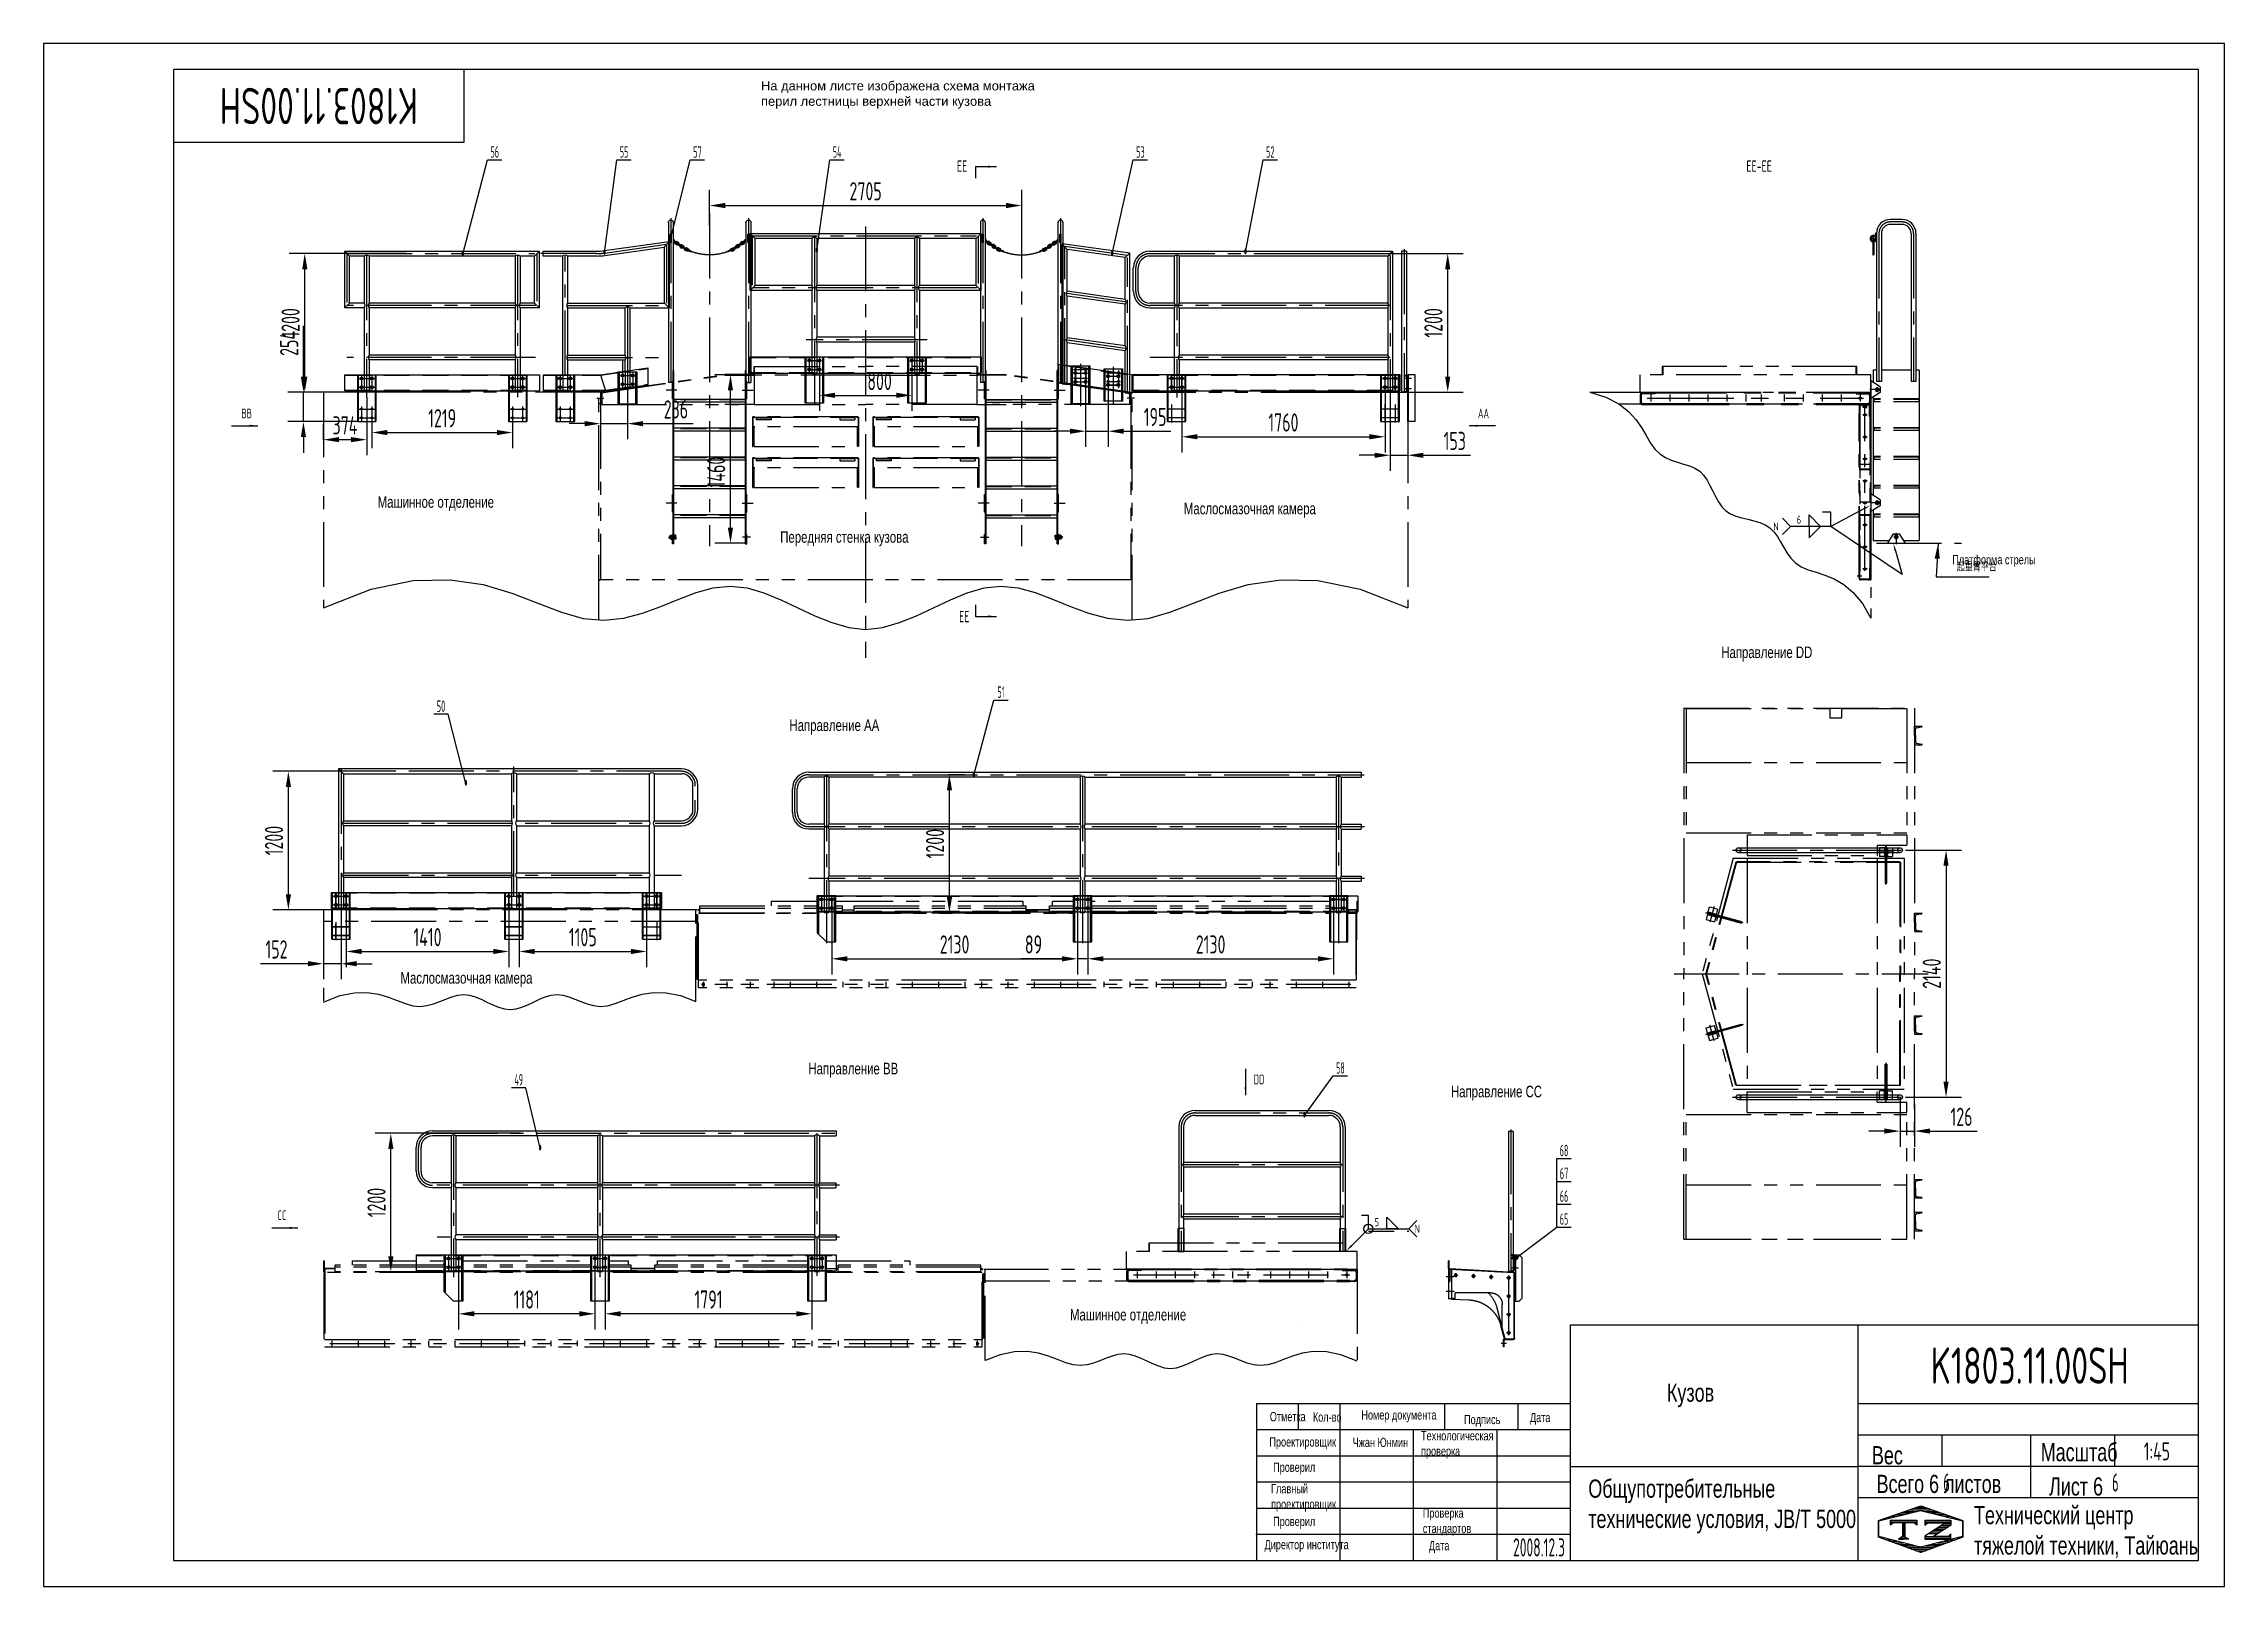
# Model space of a CAD drawing. Header units: millimetres. Extents: x 0 to 18900, y 0 to 13365.
import ezdxf
from ezdxf.enums import TextEntityAlignment as Align

# ---------------------------------------------------------------- set-up
doc = ezdxf.new("R2010")
doc.units = ezdxf.units.MM
doc.header["$LTSCALE"] = 450
for name, pattern in [('F', [0.75, 0.5, -0.25]), ('G', [2, 1.25, -0.25, 0.25, -0.25]), ('K', [2.5, 1.25, -0.25, 0.25, -0.25, 0.25, -0.25])]:
    doc.linetypes.add(name, pattern=pattern)
for name, color, linetype in [('01', 7, 'Continuous'), ('02', 1, 'Continuous'), ('04', 2, 'F'), ('05', 4, 'G'), ('07', 6, 'K'), ('08', 1, 'Continuous'), ('11', 3, 'Continuous'), ('13', 3, 'Continuous'), ('THICK', 7, 'Continuous')]:
    doc.layers.add(name, color=color, linetype=linetype)
doc.styles.get("Standard").update_dxf_attribs({"font": 'isocp', "width": 0.707, "bigfont": 'intecad.shx'})
doc.dimstyles.new('INTE', dxfattribs={"dimscale": 45, "dimtxt": 3.5, "dimasz": 3, "dimexe": 3, "dimexo": 0, "dimgap": 1, "dimtad": 1, "dimdec": 0, "dimdsep": 46, "dimtxsty": 'Standard', "dimcen": 0, "dimclrd": 1, "dimclre": 1, "dimclrt": 3, "dimadec": 0, "dimazin": 0, "dimtfac": 1, "dimtdec": 0, "dimtmove": 0, "dimatfit": 0, "dimfxl": 1, "dimarcsym": 0})

msp = doc.modelspace()

# ---------------------------------------------------------------- texts
at = {"layer": '01', "attachment_point": 1}
for s, insert, char_height in [('{\\fArial|b0|i0|c204|p34;\\W1;\\C3;На данном листе изображена схема монтажа\\Pперил лестницы верхней части кузова}', (6217.5, 13039.7), 80), ('{\\fArial|b0|i0|c204|p34;\\C3;Машинное отделение}', (2895.2, 9444.1), 100), ('{\\fArial|b0|i0|c204|p34;\\C3;Маслосмазочная камера}', (9882.2, 9387.3), 100), ('{\\fArial|b0|i0|c204|p34;\\C3;Передняя стенка кузова}', (6384, 9141), 100), ('{\\fArial|b0|i0|c204|p34;\\C3;Платформа стрелы}', (16541.9, 8934.2), 80), ('{\\fArial|b0|i0|c204|p34;\\C3;Направление \\fArial|b0|i0|c0|p34;DD}', (14539.7, 8142.2), 100), ('{\\fArial|b0|i0|c204|p34;\\C3;Направление АА}', (6464, 7509.9), 100), ('{\\fArial|b0|i0|c204|p34;\\C3;Маслосмазочная камера}', (3092.8, 5321.2), 100), ('{\\fArial|b0|i0|c204|p34;\\C3;Направление СС}', (12197, 4336.8), 100), ('{\\fArial|b0|i0|c204|p34;\\C3;Машинное отделение}', (8895, 2403.3), 100), ('{\\fArial|b0|i0|c204|p34;Номер документа}', (11420.5, 1524.8), 80), ('{\\fArial|b0|i0|c204|p34;Отметка}', (10627.2, 1510.4), 80), ('{\\fArial|b0|i0|c204|p34;Кол-во}', (11000.5, 1506.9), 80), ('{\\fArial|b0|i0|c204|p34;Технологическая\\Pпроверка}', (11937.5, 1344.8), 80), ('{\\fArial|b0|i0|c204|p34;Подпись}', (12310.7, 1485.3), 80), ('{\\fArial|b0|i0|c204|p34;Дата}', (12881.5, 1503.3), 80), ('{\\fArial|b0|i0|c204|p34;Проектировщик}', (10623.6, 1291), 80), ('{\\fArial|b0|i0|c204|p34;\\C3;Чжан Юнмин}', (11345.2, 1287.4), 80), ('{\\fArial|b0|i0|c204|p34;Масштаб}', (17308.3, 1241.7), 157.5), ('{\\fArial|b0|i0|c204|p34;Проверил}', (10655.9, 1072.2), 80), ('{\\fArial|b0|i0|c204|p34;Всего 6 листов}', (15886, 966.5), 157.5), ('{\\fArial|b0|i0|c204|p34;Лист 6}', (17380.6, 944), 157.5), ('{\\fArial|b0|i0|c204|p34;Главный\\Pпроектировщик}', (10638, 885.7), 80), ('{\\fArial|b0|i0|c204|p34;Общупотребительные\\Pтехнические условия, \\fArial|b0|i0|c0|p34;JB/T 5000}', (13387.4, 925.8), 157.5), ('{\\fArial|b0|i0|c204|p34;Проверил}', (10655.9, 602.4), 80), ('{\\fArial|b0|i0|c204|p34;Проверка\\Pстандартов}', (11953.1, 675.2), 80), ('{\\fArial|b0|i0|c204|p34;Технический центр\\Pтяжелой техники, Тайюань}', (16730.4, 695.9), 157.5), ('{\\fArial|b0|i0|c204|p34;Директор института}', (10581.3, 401.6), 80), ('{\\fArial|b0|i0|c204|p34;Дата}', (12006.1, 393), 80)]:
    msp.add_mtext(s, dxfattribs=dict(at, insert=insert, char_height=char_height))
at = {"layer": '01', "color": 3, "insert": (16581.5, 8791.8), "char_height": 70, "attachment_point": 7}
msp.add_mtext('起重臂平台', dxfattribs=at)
at = {"layer": '01', "attachment_point": 1}
for s, insert, char_height, width in [('{\\fArial|b0|i0|c204|p34;\\C3;Направление ВВ}', (6627.9, 4535.8), 100, 902.252), ('{\\fArial|b0|i0|c204|p34;\\C3;Кузов}', (14069.1, 1757.1), 157.5, 4.515), ('{\\fArial|b0|i0|c204|p34;Вес}', (15845.4, 1214.7), 157.5, 4.515)]:
    msp.add_mtext(s, dxfattribs=dict(at, insert=insert, char_height=char_height, width=width))
at = {"layer": '02', "width": 0.605172}
for p, p2 in [((3620.4, 11521.1), (3644.4, 11521.1)), ((4848.5, 11534), (4872.5, 11534)), ((5419.9, 11646.9), (5443.9, 11646.9)), ((6688.8, 11554.2), (6712.8, 11554.2)), ((9248, 11523.4), (9272, 11523.4)), ((10404, 11538.9), (10428, 11538.9)), ((8050.4, 7008.2), (8074.4, 7008.2)), ((3647.9, 6936.7), (3671.9, 6936.7)), ((10915, 4060.5), (10939, 4060.5)), ((4290.8, 3775.5), (4314.8, 3775.5)), ((12749.4, 2826.8), (12773.4, 2826.8))]:
    msp.add_text('●', height=40, dxfattribs=at).set_placement(p, p2, align=Align.FIT)
at = {"layer": '11', "width": 0.693499}
msp.add_text('K1803.11.00SH', height=315, rotation=180, dxfattribs=at).set_placement((3243, 12982.5), (1527, 12982.5), align=Align.FIT)
at = {"layer": '11'}
for s, height, width, p, p2 in [('56', 98.99, 0.578293, (3872.7, 12377.1), (3947.1, 12377.1)), ('55', 98.99, 0.581958, (4993.4, 12377.1), (5067.8, 12377.1)), ('57', 98.99, 0.601243, (5629.3, 12377.1), (5703.7, 12377.1)), ('54', 98.99, 0.556706, (6839.7, 12377.1), (6914.1, 12377.1)), ('53', 98.99, 0.581958, (9468.5, 12377.1), (9542.9, 12377.1)), ('52', 98.99, 0.573679, (10593.8, 12377.1), (10668.2, 12377.1)), ('51', 98.99, 0.606, (8266.2, 7697.1), (8329.2, 7697.1)), ('50', 98.99, 0.600864, (3406.8, 7575.5), (3481.2, 7575.5)), ('58', 98.99, 0.601243, (11201.9, 4441.6), (11276.3, 4441.6)), ('49', 98.99, 0.52867, (4080.8, 4340), (4155.2, 4340)), ('68', 98.99, 0.601243, (13139.8, 3726.5), (13214.2, 3726.5)), ('67', 98.99, 0.601243, (13139.8, 3528.6), (13214.2, 3528.6)), ('66', 98.99, 0.578293, (13139.8, 3330.6), (13214.2, 3330.6)), ('65', 98.99, 0.581958, (13139.8, 3132.6), (13214.2, 3132.6)), ('K1803.11.00SH', 315, 0.693499, (16354.5, 1755), (18070.5, 1755)), ('1:45', 157.5, 0.658607, (18201.3, 1091.2), (18428.7, 1091.2)), ('6', 157.5, 0.600695, (16464.1, 821.2), (16520.9, 821.2)), ('6', 157.5, 0.600695, (17926.6, 821.2), (17983.4, 821.2)), ('2008.12.3', 157.5, 0.550358, (12735, 258.8), (13185, 258.8))]:
    msp.add_text(s, height=height, dxfattribs=dict(at, width=width)).set_placement(p, p2, align=Align.FIT)
at = {"layer": '11', "width": 0.707}
for s, height, p in [('EE', 98, (7915.8, 12225.1)), ('EE-EE', 98, (14757.3, 12225.1)), ('BB', 84, (1714.7, 10094.3)), ('AA', 84, (12431.1, 10094.3)), ('EE', 98, (7934.3, 8323)), ('DD', 84, (10488.1, 4324.7)), ('CC', 84, (2026.8, 3147.9))]:
    msp.add_text(s, height=height, dxfattribs=at).set_placement(p, align=Align.BOTTOM_LEFT)

# ---------------------------------------------------------------- blocks, each defined once
blk = doc.blocks.new('10')
at = {"layer": '07', "color": 6, "linetype": 'K'}
for p, q in [((10906, 5374), (10881, 5349)), ((10881, 4999), (10881, 5349)), ((10946, 5374), (10906, 5374)), ((10937, 4974), (10937, 5374)), ((10946, 4652), (10946, 5374)), ((11513, 5257), (11513, 5323)), ((11513, 5323), (11518, 5323)), ((11518, 5257), (11518, 5323)), ((10946, 5222), (11509, 5252)), ((10951, 5213), (10956, 5218)), ((10951, 4652), (10951, 5213)), ((10956, 5218), (11514, 5247)), ((10979, 5175), (11017, 5175)), ((10997, 4678), (10997, 5195)), ((11090, 5225), (11096, 5225)), ((11168, 5183), (11133, 5183)), ((11150, 5200), (11150, 5165)), ((11220, 5232), (11226, 5232)), ((11321, 5191), (11286, 5191)), ((11303, 5208), (11303, 5173)), ((11373, 5240), (11379, 5240)), ((11474, 5199), (11439, 5199)), ((11456, 5216), (11456, 5181)), ((11471, 5183), (11541, 5183)), ((11494, 5246), (11494, 4992)), ((11507, 5247), (11507, 5145)), ((11519, 5145), (11507, 5145)), ((11514, 5247), (11519, 5242)), ((11519, 5242), (11519, 4993)), ((10906, 4974), (10881, 4999)), ((10946, 4974), (10906, 4974)), ((10979, 5016), (11017, 5016)), ((11053, 4742), (11053, 4944)), ((11155, 5046), (11461, 5046)), ((11494, 4992), (11343, 4984)), ((11461, 4995), (11461, 5046)), ((11461, 4995), (11494, 4995)), ((11471, 5056), (11541, 5056)), ((11494, 4993), (11519, 4993)), ((10979, 4857), (11017, 4857)), ((11027, 4647), (11053, 4742)), ((11035, 4647), (11065, 4759)), ((11053, 4744), (11098, 4912)), ((11032, 4647), (10956, 4647)), ((11032, 4642), (10956, 4642)), ((10979, 4698), (11017, 4698)), ((11018, 4606), (11063, 4606)), ((11037, 4577), (11037, 4637)), ((11037, 4577), (11042, 4577)), ((11042, 4577), (11042, 4637))]:
    blk.add_line(p, q, dxfattribs=at)
for centre in [(10997, 5175), (11150, 5183), (11303, 5191), (11456, 5199), (10997, 5016), (10997, 4857), (10997, 4698)]:
    blk.add_circle(centre, 11, dxfattribs=at)
for centre, radius, start, end in [((10956, 5213), 10, 93, 180), ((10956, 5213), 5, 93, 180), ((11508, 5257), 10, 273, 0), ((11508, 5257), 5, 273, 0), ((11155, 4944), 102, 90, 180), ((11359, 4680), 305, 93, 165), ((11393, 4833), 305, 135.6993, 165), ((10956, 4652), 10, 180, 270), ((10956, 4652), 5, 180, 270), ((11032, 4637), 10, 0, 90), ((11032, 4637), 5, 0, 90)]:
    blk.add_arc(centre, radius, start, end, dxfattribs=at)
blk = doc.blocks.new('*D109')
at = {"layer": '08', "color": 1, "lineweight": -2}
for p, q in [((5970, 10497), (5818, 10497)), ((5953, 9172), (5953, 10362)), ((6081, 9037), (5818, 9037))]:
    blk.add_line(p, q, dxfattribs=at)
at = {"layer": '08', "color": 1}
for points in [[(5930, 10362), (5975, 10362), (5953, 10497)], [(5930, 9172), (5975, 9172), (5953, 9037)]]:
    blk.add_solid(points, dxfattribs=at)
at = {"layer": 'Defpoints', "color": 0}
for p in [(5953, 10497), (5970, 10497), (6081, 9037)]:
    blk.add_point(p, dxfattribs=at)
at = {"layer": '08', "color": 3, "insert": (5829, 9653), "char_height": 157.5, "attachment_point": 5, "rotation": 90}
blk.add_mtext('1460', dxfattribs=at)
blk = doc.blocks.new('*D110')
at = {"layer": '08', "color": 1, "lineweight": -2}
for p, q in [((2252, 10481), (2252, 10920)), ((2425, 10346), (2117, 10346)), ((2252, 10091), (2252, 10346)), ((2720, 10091), (2117, 10091)), ((2252, 9956), (2252, 9821))]:
    blk.add_line(p, q, dxfattribs=at)
at = {"layer": '08', "color": 1}
for points in [[(2229, 10481), (2274, 10481), (2252, 10346)], [(2229, 9956), (2274, 9956), (2252, 10091)]]:
    blk.add_solid(points, dxfattribs=at)
at = {"layer": 'Defpoints', "color": 0}
for p in [(2252, 10346), (2425, 10346), (2720, 10091)]:
    blk.add_point(p, dxfattribs=at)
at = {"layer": '08', "color": 3, "insert": (2128, 10768), "char_height": 157.5, "attachment_point": 5, "rotation": 90}
blk.add_mtext('254', dxfattribs=at)
blk = doc.blocks.new('*D111')
at = {"layer": '08', "color": 1, "lineweight": -2}
for p, q in [((2800, 10303), (2800, 9799)), ((2425, 9933), (2425, 10069)), ((2665, 9934), (2560, 9934))]:
    blk.add_line(p, q, dxfattribs=at)
at = {"layer": '08', "color": 1}
for points in [[(2560, 9957), (2560, 9912), (2425, 9934)], [(2665, 9957), (2665, 9912), (2800, 9934)]]:
    blk.add_solid(points, dxfattribs=at)
at = {"layer": 'Defpoints', "color": 0}
for p in [(2800, 10303), (2425, 9934), (2425, 9933)]:
    blk.add_point(p, dxfattribs=at)
at = {"layer": '08', "color": 3, "insert": (2612, 10058), "char_height": 157.5, "attachment_point": 5}
blk.add_mtext('374', dxfattribs=at)
blk = doc.blocks.new('*D112')
at = {"layer": '08', "color": 1, "lineweight": -2}
for p, q in [((6724, 10520), (6724, 10183)), ((7524, 10516), (7524, 10183)), ((6859, 10318), (7389, 10318))]:
    blk.add_line(p, q, dxfattribs=at)
at = {"layer": '08', "color": 1}
for points in [[(6859, 10341), (6859, 10296), (6724, 10318)], [(7389, 10341), (7389, 10296), (7524, 10318)]]:
    blk.add_solid(points, dxfattribs=at)
at = {"layer": 'Defpoints', "color": 0}
for p in [(6724, 10520), (7524, 10516), (7524, 10318)]:
    blk.add_point(p, dxfattribs=at)
at = {"layer": '08', "color": 3, "insert": (7245, 10442), "char_height": 157.5, "attachment_point": 5}
blk.add_mtext('800', dxfattribs=at)
blk = doc.blocks.new('*D113')
at = {"layer": '08', "color": 1, "lineweight": -2}
for p, q in [((4825, 10243), (4825, 9938)), ((5061, 10223), (5061, 9938)), ((4690, 10073), (4555, 10073)), ((4825, 10073), (5061, 10073)), ((5196, 10073), (5629, 10073))]:
    blk.add_line(p, q, dxfattribs=at)
at = {"layer": '08', "color": 1}
for points in [[(4690, 10095), (4690, 10050), (4825, 10073)], [(5196, 10095), (5196, 10050), (5061, 10073)]]:
    blk.add_solid(points, dxfattribs=at)
at = {"layer": 'Defpoints', "color": 0}
for p in [(4825, 10243), (5061, 10223), (5061, 10073)]:
    blk.add_point(p, dxfattribs=at)
at = {"layer": '08', "color": 3, "insert": (5480, 10196), "char_height": 157.5, "attachment_point": 5}
blk.add_mtext('236', dxfattribs=at)
blk = doc.blocks.new('*D114')
at = {"layer": '08', "color": 1, "lineweight": -2}
for p, q in [((9865, 10362), (9865, 9824)), ((11626, 10362), (11626, 9824)), ((10000, 9959), (11491, 9959))]:
    blk.add_line(p, q, dxfattribs=at)
at = {"layer": '08', "color": 1}
for points in [[(10000, 9982), (10000, 9937), (9865, 9959)], [(11491, 9982), (11491, 9937), (11626, 9959)]]:
    blk.add_solid(points, dxfattribs=at)
at = {"layer": 'Defpoints', "color": 0}
for p in [(9865, 10362), (11626, 10362), (11626, 9959)]:
    blk.add_point(p, dxfattribs=at)
at = {"layer": '08', "color": 3, "insert": (10745, 10083), "char_height": 157.5, "attachment_point": 5}
blk.add_mtext('1760', dxfattribs=at)
blk = doc.blocks.new('*D115')
at = {"layer": '08', "color": 1, "lineweight": -2}
for p, q in [((2622, 5877), (2622, 5365)), ((4032, 5877), (4032, 5365)), ((2757, 5500), (3897, 5500))]:
    blk.add_line(p, q, dxfattribs=at)
at = {"layer": '08', "color": 1}
for points in [[(2757, 5523), (2757, 5478), (2622, 5500)], [(3897, 5523), (3897, 5478), (4032, 5500)]]:
    blk.add_solid(points, dxfattribs=at)
at = {"layer": 'Defpoints', "color": 0}
for p in [(2622, 5877), (4032, 5877), (4032, 5500)]:
    blk.add_point(p, dxfattribs=at)
at = {"layer": '08', "color": 3, "insert": (3327, 5624), "char_height": 157.5, "attachment_point": 5}
blk.add_mtext('1410', dxfattribs=at)
blk = doc.blocks.new('*D116')
at = {"layer": '08', "color": 1, "lineweight": -2}
for p, q in [((4121, 5877), (4121, 5365)), ((5225, 5877), (5225, 5365)), ((4256, 5500), (5090, 5500))]:
    blk.add_line(p, q, dxfattribs=at)
at = {"layer": '08', "color": 1}
for points in [[(4256, 5523), (4256, 5478), (4121, 5500)], [(5090, 5523), (5090, 5478), (5225, 5500)]]:
    blk.add_solid(points, dxfattribs=at)
at = {"layer": 'Defpoints', "color": 0}
for p in [(4121, 5877), (5225, 5877), (5225, 5500)]:
    blk.add_point(p, dxfattribs=at)
at = {"layer": '08', "color": 3, "insert": (4673, 5624), "char_height": 157.5, "attachment_point": 5}
blk.add_mtext('1105', dxfattribs=at)
blk = doc.blocks.new('*D117')
at = {"layer": '08', "color": 1, "lineweight": -2}
for p, q in [((4867, 2737), (4867, 2226)), ((6658, 2737), (6658, 2226)), ((6523, 2361), (5002, 2361))]:
    blk.add_line(p, q, dxfattribs=at)
at = {"layer": '08', "color": 1}
for points in [[(5002, 2384), (5002, 2339), (4867, 2361)], [(6523, 2384), (6523, 2339), (6658, 2361)]]:
    blk.add_solid(points, dxfattribs=at)
at = {"layer": 'Defpoints', "color": 0}
for p in [(4867, 2737), (6658, 2737), (4867, 2361)]:
    blk.add_point(p, dxfattribs=at)
at = {"layer": '08', "color": 3, "insert": (5762, 2485), "char_height": 157.5, "attachment_point": 5}
blk.add_mtext('1791', dxfattribs=at)
blk = doc.blocks.new('*D118')
at = {"layer": '08', "color": 1, "lineweight": -2}
for p, q in [((3597, 2737), (3597, 2226)), ((4778, 2737), (4778, 2226)), ((4643, 2361), (3732, 2361))]:
    blk.add_line(p, q, dxfattribs=at)
at = {"layer": '08', "color": 1}
for points in [[(3732, 2384), (3732, 2339), (3597, 2361)], [(4643, 2384), (4643, 2339), (4778, 2361)]]:
    blk.add_solid(points, dxfattribs=at)
at = {"layer": 'Defpoints', "color": 0}
for p in [(3597, 2737), (4778, 2737), (3597, 2361)]:
    blk.add_point(p, dxfattribs=at)
at = {"layer": '08', "color": 3, "insert": (4187, 2485), "char_height": 157.5, "attachment_point": 5}
blk.add_mtext('1181', dxfattribs=at)
blk = doc.blocks.new('*D120')
at = {"layer": '08', "color": 1, "lineweight": -2}
for p, q in [((5772, 11790), (5772, 12097)), ((8477, 11790), (8477, 12097)), ((5907, 11962), (8342, 11962))]:
    blk.add_line(p, q, dxfattribs=at)
at = {"layer": '08', "color": 1}
for points in [[(5907, 11985), (5907, 11940), (5772, 11962)], [(8342, 11985), (8342, 11940), (8477, 11962)]]:
    blk.add_solid(points, dxfattribs=at)
at = {"layer": 'Defpoints', "color": 0}
for p in [(8477, 11962), (5772, 11790), (8477, 11790)]:
    blk.add_point(p, dxfattribs=at)
at = {"layer": '08', "color": 3, "insert": (7124, 12086), "char_height": 157.5, "attachment_point": 5}
blk.add_mtext('2705', dxfattribs=at)
blk = doc.blocks.new('*D121')
at = {"layer": '08', "color": 1, "lineweight": -2}
for p, q in [((16135, 6378), (16623, 6378)), ((16488, 6243), (16488, 4373)), ((16135, 4238), (16623, 4238))]:
    blk.add_line(p, q, dxfattribs=at)
at = {"layer": '08', "color": 1}
for points in [[(16465, 6243), (16510, 6243), (16488, 6378)], [(16465, 4373), (16510, 4373), (16488, 4238)]]:
    blk.add_solid(points, dxfattribs=at)
at = {"layer": 'Defpoints', "color": 0}
for p in [(16135, 6378), (16135, 4238), (16488, 4238)]:
    blk.add_point(p, dxfattribs=at)
at = {"layer": '08', "color": 3, "insert": (16364, 5308), "char_height": 157.5, "attachment_point": 5, "rotation": 90}
blk.add_mtext('2140', dxfattribs=at)
blk = doc.blocks.new('*D122')
at = {"layer": '08', "color": 1, "lineweight": -2}
for p, q in [((16089, 4238), (16089, 3809)), ((16215, 4179), (16215, 3809)), ((15954, 3944), (15819, 3944)), ((16089, 3944), (16215, 3944)), ((16350, 3944), (16758, 3944))]:
    blk.add_line(p, q, dxfattribs=at)
at = {"layer": '08', "color": 1}
for points in [[(15954, 3967), (15954, 3922), (16089, 3944)], [(16350, 3967), (16350, 3922), (16215, 3944)]]:
    blk.add_solid(points, dxfattribs=at)
at = {"layer": 'Defpoints', "color": 0}
for p in [(16089, 4238), (16215, 4179), (16215, 3944)]:
    blk.add_point(p, dxfattribs=at)
at = {"layer": '08', "color": 3, "insert": (16622, 4068), "char_height": 157.5, "attachment_point": 5}
blk.add_mtext('126', dxfattribs=at)
blk = doc.blocks.new('*U124', base_point=(10518, 2151))
at = {"layer": '01'}
blk.add_lwpolyline([(10874, 2447), (10974, 2347), (10874, 2347)], close=True, dxfattribs=at)
blk.add_circle((10714, 2347), 40, dxfattribs=at)
at = {"layer": '02'}
for points in [[(10567, 2200), (10714, 2347), (11064, 2347)], [(11134, 2418), (11064, 2347), (11134, 2277)]]:
    blk.add_lwpolyline(points, dxfattribs=at)
blk.add_lwpolyline([(10518, 2151, 0, 16, 0), (10567, 2200, 16, 16, 0)], format="xyseb", dxfattribs=at)
at = {"layer": '04'}
blk.add_line((10714, 2326), (11064, 2326), dxfattribs=at)
at = {"layer": '13', "width": 0.707}
blk.add_text('5', height=70, dxfattribs=at).set_placement((10768, 2370))
at = {"layer": '13', "width": 1.010989}
blk.add_text('N', height=70, dxfattribs=at).set_placement((11114, 2312), (11160, 2312), align=Align.FIT)
blk = doc.blocks.new('12')
at = {"layer": '07', "color": 6, "linetype": 'K'}
for p, q in [((15068, 9337), (13068, 9337)), ((14946, 9408), (13260, 9408)), ((13260, 9408), (13260, 9337)), ((13265, 9408), (13265, 9337)), ((14941, 9337), (14941, 9408)), ((14946, 9337), (14946, 9408)), ((13161, 9164), (13161, 9105)), ((13326, 9164), (13326, 9105)), ((13491, 9164), (13491, 9105)), ((13656, 9164), (13656, 9105)), ((13821, 9164), (13821, 9105)), ((13986, 9164), (13986, 9105)), ((14119, 9164), (14119, 9105)), ((14316, 9164), (14316, 9105)), ((14481, 9164), (14481, 9105)), ((14646, 9164), (14646, 9105)), ((14811, 9164), (14811, 9105)), ((14969, 9072), (14969, 7565)), ((15063, 9072), (14969, 9072)), ((14982, 9072), (14972, 9062)), ((14976, 9164), (14976, 9105)), ((15049, 9078), (14980, 9078)), ((15049, 9072), (14980, 9072)), ((15001, 9054), (15001, 9072)), ((15007, 9054), (15007, 9072)), ((15017, 7637), (15017, 9087)), ((15027, 9054), (15027, 9072)), ((15034, 9054), (15034, 9072)), ((15047, 9072), (15057, 9062)), ((15063, 9078), (15063, 7559)), ((15063, 9078), (15068, 9078)), ((15063, 7565), (15063, 9072)), ((15068, 9078), (15068, 7559)), ((14966, 9064), (14966, 9002)), ((14966, 7635), (14966, 9002)), ((14966, 9002), (14972, 9002)), ((14971, 7635), (14971, 9002)), ((14972, 9064), (14972, 9002)), ((14972, 9002), (14972, 7635)), ((15037, 8988), (14999, 8988)), ((15017, 9054), (15001, 9054)), ((15017, 9054), (15034, 9054)), ((15057, 8976), (15057, 9064)), ((15057, 8976), (15063, 8976)), ((15063, 8976), (15063, 9064)), ((15068, 8968), (15068, 8971)), ((15068, 8968), (15068, 8714)), ((15037, 8797), (14999, 8797)), ((14972, 8552), (14982, 8562)), ((15063, 8519), (14972, 8519)), ((15063, 8513), (14972, 8513)), ((14982, 8562), (15053, 8562)), ((14982, 8519), (14982, 8513)), ((15037, 8607), (14999, 8607)), ((15053, 8562), (15063, 8552)), ((15053, 8519), (15053, 8513)), ((15068, 8613), (15068, 8616)), ((15068, 8613), (15068, 8359)), ((15037, 8416), (14999, 8416)), ((14972, 8245), (14982, 8235)), ((14982, 8235), (15053, 8235)), ((15037, 8226), (14999, 8226)), ((15053, 8235), (15063, 8245)), ((15063, 8124), (14972, 8124)), ((15063, 8118), (14972, 8118)), ((14982, 8124), (14982, 8118)), ((15037, 8035), (14999, 8035)), ((15053, 8124), (15053, 8118)), ((15037, 7845), (14999, 7845)), ((14991, 7591), (14949, 7591)), ((14966, 7635), (14972, 7635)), ((14966, 7573), (14966, 7635)), ((14969, 7565), (15063, 7565)), ((14972, 7573), (14972, 7635)), ((14982, 7565), (14972, 7575)), ((15049, 7565), (14980, 7565)), ((15037, 7654), (14999, 7654)), ((15047, 7565), (15057, 7575)), ((15057, 7661), (15063, 7661)), ((15057, 7661), (15057, 7573)), ((15063, 7661), (15063, 7573)), ((15049, 7559), (14980, 7559)), ((15063, 7559), (15068, 7559))]:
    blk.add_line(p, q, dxfattribs=at)
at = {"layer": '07', "color": 6, "linetype": 'K', "ltscale": 1.333333}
for p, q in [((13068, 9180), (13068, 9337)), ((15068, 9186), (15068, 9337)), ((13068, 9186), (15068, 9186)), ((13068, 9180), (13068, 9186)), ((13068, 9180), (15068, 9180)), ((13068, 9158), (13068, 9101)), ((13072, 9180), (13072, 9083)), ((13072, 9083), (15063, 9083)), ((13078, 9158), (13078, 9101)), ((13195, 9171), (13091, 9171)), ((13091, 9088), (15045, 9088)), ((13091, 9078), (15045, 9078)), ((13091, 9078), (13195, 9078)), ((13130, 9134), (15004, 9134)), ((13195, 9180), (13195, 9171)), ((13195, 9088), (13195, 9078)), ((14941, 9180), (14941, 9171)), ((14941, 9171), (15045, 9171)), ((14941, 9088), (14941, 9078)), ((15045, 9078), (14941, 9078)), ((14976, 9164), (14976, 9105)), ((15058, 9158), (15058, 9101)), ((15063, 9180), (15063, 9083)), ((15068, 9180), (15068, 9186)), ((15068, 9158), (15068, 9101))]:
    blk.add_line(p, q, dxfattribs=at)
at = {"layer": '07', "color": 6, "linetype": 'K', "ltscale": 0.833333}
for p, q in [((12632, 9185), (15068, 9185)), ((12883, 9084), (15068, 9084)), ((15068, 9185), (15068, 7228)), ((15068, 9185), (15068, 8387))]:
    blk.add_line(p, q, dxfattribs=at)
at = {"layer": '07', "color": 6, "linetype": 'K'}
blk.add_lwpolyline([(12632, 9185), (12773, 9141), (12883, 9085), (12968, 9019), (13032, 8949), (13082, 8878), (13122, 8809), (13158, 8745), (13196, 8692), (13239, 8651), (13288, 8620), (13339, 8597), (13393, 8579), (13445, 8563), (13496, 8547), (13543, 8527), (13585, 8500), (13619, 8465), (13649, 8424), (13674, 8377), (13698, 8329), (13722, 8281), (13747, 8234), (13776, 8193), (13811, 8158), (13852, 8132), (13899, 8112), (13950, 8097), (14002, 8084), (14055, 8072), (14105, 8057), (14152, 8037), (14194, 8011), (14229, 7976), (14258, 7934), (14286, 7888), (14313, 7840), (14342, 7792), (14375, 7747), (14415, 7706), (14465, 7672), (14525, 7647), (14595, 7625), (14671, 7601), (14751, 7568), (14834, 7520), (14916, 7451), (14995, 7356), (15068, 7228)], dxfattribs=at)
for centre in [(14976, 9134), (15017, 8988), (15017, 8797), (15017, 8607), (15017, 8416), (15017, 8226), (15017, 8035), (15017, 7845), (15017, 7654)]:
    blk.add_circle(centre, 9.5, dxfattribs=at)
at = {"layer": '07', "color": 6, "linetype": 'K', "ltscale": 1.333333}
for centre, radius, start, end in [((13091, 9158), 23, 145.6988, 180), ((13091, 9101), 23, 180, 214.3012), ((13091, 9101), 23, 231.5, 270), ((13091, 9158), 13, 90, 180), ((13091, 9101), 13, 180, 270), ((15045, 9158), 13, 0, 90), ((15045, 9101), 13, 270, 0), ((15045, 9101), 23, 270, 308.5), ((15045, 9158), 23, 0, 38.5), ((15045, 9101), 23, 321.5, 0)]:
    blk.add_arc(centre, radius, start, end, dxfattribs=at)
at = {"layer": '07', "color": 6, "linetype": 'K'}
for centre, radius, start, end in [((14980, 9064), 14, 90, 180), ((14980, 9064), 8, 90, 180), ((15049, 9064), 14, 0, 90), ((15049, 9064), 8, 0, 90), ((14980, 7573), 14, 180, 270), ((14980, 7573), 8, 180, 270), ((15049, 7573), 8, 270, 0), ((15049, 7573), 14, 270, 0)]:
    blk.add_arc(centre, radius, start, end, dxfattribs=at)
blk = doc.blocks.new('*U127', base_point=(15068, 8708))
at = {"layer": '01'}
for points in [[(14532, 8624), (14632, 8524), (14532, 8524)], [(14532, 8424), (14632, 8524), (14532, 8524)]]:
    blk.add_lwpolyline(points, close=True, dxfattribs=at)
at = {"layer": '02'}
blk.add_lwpolyline([(15068, 8708, 0, 16, 0), (15007, 8675, 16, 16, 0)], format="xyseb", dxfattribs=at)
for points in [[(14302, 8595), (14372, 8524), (14302, 8453)], [(15007, 8675), (14722, 8524), (14372, 8524)]]:
    blk.add_lwpolyline(points, dxfattribs=at)
at = {"layer": '13', "width": 1.010989}
blk.add_text('N', height=70, dxfattribs=at).set_placement((14222, 8489), (14268, 8489), align=Align.FIT)
at = {"layer": '13', "width": 0.707}
blk.add_text('6', height=70, dxfattribs=at).set_placement((14426, 8547))
blk = doc.blocks.new('*D128')
at = {"layer": '08', "color": 1, "lineweight": -2}
for p, q in [((6830, 5848), (6830, 5302)), ((8960, 5848), (8960, 5302)), ((6965, 5437), (8825, 5437))]:
    blk.add_line(p, q, dxfattribs=at)
at = {"layer": '08', "color": 1}
for points in [[(6965, 5459), (6965, 5414), (6830, 5437)], [(8825, 5459), (8825, 5414), (8960, 5437)]]:
    blk.add_solid(points, dxfattribs=at)
at = {"layer": 'Defpoints', "color": 0}
for p in [(6830, 5848), (8960, 5848), (8960, 5437)]:
    blk.add_point(p, dxfattribs=at)
at = {"layer": '08', "color": 3, "insert": (7895, 5561), "char_height": 157.5, "attachment_point": 5}
blk.add_mtext('2130', dxfattribs=at)
blk = doc.blocks.new('*D129')
at = {"layer": '08', "color": 1, "lineweight": -2}
for p, q in [((8960, 5848), (8960, 5302)), ((9049, 5848), (9049, 5302)), ((8825, 5437), (8469, 5437)), ((9049, 5437), (8960, 5437)), ((9184, 5437), (9319, 5437))]:
    blk.add_line(p, q, dxfattribs=at)
at = {"layer": '08', "color": 1}
for points in [[(8825, 5459), (8825, 5414), (8960, 5437)], [(9184, 5459), (9184, 5414), (9049, 5437)]]:
    blk.add_solid(points, dxfattribs=at)
at = {"layer": 'Defpoints', "color": 0}
for p in [(8960, 5848), (9049, 5848), (9049, 5437)]:
    blk.add_point(p, dxfattribs=at)
at = {"layer": '08', "color": 3, "insert": (8579, 5561), "char_height": 157.5, "attachment_point": 5}
blk.add_mtext('89', dxfattribs=at)
blk = doc.blocks.new('*D130')
at = {"layer": '08', "color": 1, "lineweight": -2}
for p, q in [((9049, 5848), (9049, 5302)), ((11179, 5848), (11179, 5302)), ((9184, 5437), (11044, 5437))]:
    blk.add_line(p, q, dxfattribs=at)
at = {"layer": '08', "color": 1}
for points in [[(9184, 5459), (9184, 5414), (9049, 5437)], [(11044, 5459), (11044, 5414), (11179, 5437)]]:
    blk.add_solid(points, dxfattribs=at)
at = {"layer": 'Defpoints', "color": 0}
for p in [(9049, 5848), (11179, 5848), (11179, 5437)]:
    blk.add_point(p, dxfattribs=at)
at = {"layer": '08', "color": 3, "insert": (10114, 5561), "char_height": 157.5, "attachment_point": 5}
blk.add_mtext('2130', dxfattribs=at)
blk = doc.blocks.new('*D131')
at = {"layer": '08', "color": 1, "lineweight": -2}
for p, q in [((11670, 10299), (11670, 9664)), ((11823, 9863), (11823, 9664)), ((11535, 9799), (11400, 9799)), ((11670, 9799), (11823, 9799)), ((11958, 9799), (12366, 9799))]:
    blk.add_line(p, q, dxfattribs=at)
at = {"layer": '08', "color": 1}
for points in [[(11535, 9821), (11535, 9776), (11670, 9799)], [(11958, 9821), (11958, 9776), (11823, 9799)]]:
    blk.add_solid(points, dxfattribs=at)
at = {"layer": 'Defpoints', "color": 0}
for p in [(11670, 10299), (11823, 9863), (11823, 9799)]:
    blk.add_point(p, dxfattribs=at)
at = {"layer": '08', "color": 3, "insert": (12230, 9923), "char_height": 157.5, "attachment_point": 5}
blk.add_mtext('153', dxfattribs=at)
blk = doc.blocks.new('*D132')
at = {"layer": '08', "color": 1, "lineweight": -2}
for p, q in [((9031, 10408), (9031, 9872)), ((9226, 10381), (9226, 9872)), ((8896, 10007), (8761, 10007)), ((9031, 10007), (9226, 10007)), ((9361, 10007), (9769, 10007))]:
    blk.add_line(p, q, dxfattribs=at)
at = {"layer": '08', "color": 1}
for points in [[(8896, 10030), (8896, 9985), (9031, 10007)], [(9361, 10030), (9361, 9985), (9226, 10007)]]:
    blk.add_solid(points, dxfattribs=at)
at = {"layer": 'Defpoints', "color": 0}
for p in [(9031, 10408), (9226, 10381), (9226, 10007)]:
    blk.add_point(p, dxfattribs=at)
at = {"layer": '08', "color": 3, "insert": (9633, 10131), "char_height": 157.5, "attachment_point": 5}
blk.add_mtext('195', dxfattribs=at)
blk = doc.blocks.new('*D133')
at = {"layer": '08', "color": 1, "lineweight": -2}
for p, q in [((2578, 6005), (2578, 5259)), ((2425, 5498), (2425, 5259)), ((2290, 5394), (1880, 5394)), ((2578, 5394), (2425, 5394)), ((2713, 5394), (2848, 5394))]:
    blk.add_line(p, q, dxfattribs=at)
at = {"layer": '08', "color": 1}
for points in [[(2290, 5417), (2290, 5372), (2425, 5394)], [(2713, 5417), (2713, 5372), (2578, 5394)]]:
    blk.add_solid(points, dxfattribs=at)
at = {"layer": 'Defpoints', "color": 0}
for p in [(2578, 6005), (2425, 5498), (2425, 5394)]:
    blk.add_point(p, dxfattribs=at)
at = {"layer": '08', "color": 3, "insert": (2018, 5518), "char_height": 157.5, "attachment_point": 5}
blk.add_mtext('152', dxfattribs=at)
blk = doc.blocks.new('*D134')
at = {"layer": '08', "color": 1, "lineweight": -2}
for p, q in [((2844, 10097), (2844, 9861)), ((4063, 10097), (4063, 9861)), ((2979, 9996), (3928, 9996))]:
    blk.add_line(p, q, dxfattribs=at)
at = {"layer": '08', "color": 1}
for points in [[(2979, 10018), (2979, 9973), (2844, 9996)], [(3928, 10018), (3928, 9973), (4063, 9996)]]:
    blk.add_solid(points, dxfattribs=at)
at = {"layer": 'Defpoints', "color": 0}
for p in [(2844, 10097), (4063, 10097), (4063, 9996)]:
    blk.add_point(p, dxfattribs=at)
at = {"layer": '08', "color": 3, "insert": (3454, 10120), "char_height": 157.5, "attachment_point": 5}
blk.add_mtext('1219', dxfattribs=at)
blk = doc.blocks.new('*U135')
at = {"layer": '01'}
for p, q in [((0, 16), (-15, 8)), ((-15, 8), (-15, -8)), ((15, 8), (0, 16)), ((15, -8), (15, 8)), ((-15, -8), (0, -16)), ((0, -16), (15, -8))]:
    blk.add_line(p, q, dxfattribs=at)
blk.add_circle((0, 0), 8, dxfattribs=at)
at = {"layer": '02'}
blk.add_arc((0, 0), 10, 264.2551, 185.7395, dxfattribs=at)
at = {"layer": '05'}
for p, q in [((22, 0), (-19, 0)), ((0, 20), (0, -21))]:
    blk.add_line(p, q, dxfattribs=at)
blk = doc.blocks.new('6')
for p, q in [((17454, 10473), (17465, 10466)), ((18045, 10473), (18034, 10466)), ((17428, 9131), (17428, 9283)), ((17428, 9283), (17434, 9283)), ((18070, 9283), (18064, 9283)), ((18070, 9131), (18070, 9283)), ((17428, 9131), (17434, 9131)), ((18070, 9131), (18064, 9131)), ((17428, 8151), (17428, 8303)), ((17428, 8303), (17434, 8303)), ((17428, 8151), (17434, 8151)), ((18070, 8303), (18064, 8303)), ((18070, 8151), (18064, 8151)), ((18070, 8151), (18070, 8303)), ((17434, 7958), (17428, 7958)), ((17428, 7877), (17428, 7958)), ((17434, 7877), (17434, 7958)), ((18064, 7958), (18070, 7958)), ((18064, 7877), (18064, 7958)), ((18070, 7877), (18070, 7958)), ((17434, 7877), (17428, 7877)), ((18064, 7877), (18070, 7877))]:
    blk.add_line(p, q)
for centre in [(17413, 10660), (18086, 10660)]:
    blk.add_arc(centre, 21.2, 0, 180)
at = {"layer": '01'}
for p, q in [((17392, 10660), (17392, 9273)), ((17434, 10660), (17434, 9273)), ((18064, 10660), (18064, 9273)), ((18107, 10660), (18107, 9273)), ((17428, 9273), (17392, 9273)), ((18070, 9273), (18107, 9273)), ((17440, 9127), (18058, 9127)), ((17440, 9102), (18058, 9102)), ((17440, 8877), (18058, 8877)), ((17440, 8877), (18058, 8877)), ((17440, 8852), (18058, 8852)), ((17440, 8627), (18058, 8627)), ((17440, 8627), (18058, 8627)), ((17440, 8602), (18058, 8602)), ((17440, 8377), (18058, 8377)), ((17440, 8377), (18058, 8377)), ((17440, 8352), (18058, 8352)), ((17440, 8127), (18058, 8127)), ((17440, 8127), (18058, 8127)), ((17440, 8102), (18058, 8102)), ((18041, 7950), (18053, 7950)), ((18041, 7933), (18041, 7950)), ((18053, 7943), (18041, 7943)), ((18053, 7950), (18053, 7933)), ((18053, 7933), (18053, 7948)), ((18053, 7948), (18058, 7948)), ((18058, 7948), (18058, 7933)), ((18070, 7950), (18070, 7933)), ((18088, 7950), (18070, 7950)), ((18088, 7943), (18070, 7943)), ((18088, 7933), (18088, 7950)), ((18088, 7943), (18098, 7943)), ((18098, 7943), (18098, 7933)), ((18041, 7933), (18041, 7917)), ((18053, 7923), (18041, 7923)), ((18041, 7917), (18053, 7917)), ((18053, 7933), (18058, 7936)), ((18053, 7933), (18053, 7918)), ((18053, 7917), (18053, 7933)), ((18058, 7933), (18053, 7930)), ((18053, 7918), (18058, 7918)), ((18058, 7918), (18058, 7933)), ((18070, 7917), (18070, 7933)), ((18088, 7923), (18070, 7923)), ((18088, 7917), (18070, 7917)), ((18088, 7933), (18088, 7917)), ((18088, 7923), (18098, 7923)), ((18098, 7923), (18098, 7933))]:
    blk.add_line(p, q, dxfattribs=at)
at = {"layer": '01', "color": 7, "linetype": 'Continuous'}
for p, q in [((17434, 10560), (17434, 10515)), ((17434, 10517), (17438, 10515)), ((17434, 10507), (17463, 10488)), ((17434, 10497), (17459, 10481)), ((17459, 10480), (17470, 10472)), ((17464, 10488), (17475, 10481)), ((17468, 10495), (17480, 10487)), ((17470, 10473), (17501, 10453)), ((17475, 10480), (17505, 10460)), ((17495, 10446), (17507, 10438)), ((17500, 10453), (17511, 10445)), ((17505, 10461), (17517, 10453)), ((17510, 10467), (17521, 10460)), ((17512, 10446), (17543, 10425)), ((17516, 10452), (17546, 10432)), ((17552, 10411), (17539, 10417)), ((17555, 10419), (17542, 10424)), ((17559, 10428), (17546, 10433)), ((17562, 10435), (17549, 10441)), ((17555, 10419), (17588, 10405)), ((17559, 10427), (17592, 10412)), ((17940, 10427), (17907, 10412)), ((17944, 10419), (17911, 10405)), ((17937, 10435), (17950, 10441)), ((17940, 10428), (17953, 10433)), ((17944, 10419), (17957, 10424)), ((17947, 10411), (17960, 10417)), ((17983, 10452), (17953, 10432)), ((17987, 10446), (17956, 10425)), ((17989, 10467), (17978, 10460)), ((17994, 10461), (17982, 10453)), ((17999, 10453), (17988, 10445)), ((18004, 10446), (17992, 10438)), ((18024, 10480), (17994, 10460)), ((18029, 10473), (17998, 10453)), ((18031, 10495), (18019, 10487)), ((18035, 10488), (18024, 10481)), ((18040, 10480), (18029, 10472)), ((18064, 10507), (18036, 10488)), ((18064, 10497), (18040, 10481)), ((18064, 10517), (18061, 10515)), ((18064, 10560), (18064, 10515)), ((17434, 9377), (17434, 7877)), ((17440, 9377), (17434, 9377)), ((17440, 9377), (17440, 7877)), ((18058, 7877), (18058, 9377)), ((18064, 9377), (18058, 9377)), ((18064, 7877), (18064, 9377)), ((17440, 7877), (17434, 7877)), ((18058, 7877), (18064, 7877))]:
    blk.add_line(p, q, dxfattribs=at)
for centre, radius, start, end in [((17431, 10504), 13, 287.8315, 309.7955), ((17431, 10504), 13, 347.0526, 56.211), ((17461, 10484), 13, 164.0136, 236.211), ((17461, 10484), 13, 56.211, 128.1832), ((17461, 10484), 5, 199.3204, 236.9613), ((17461, 10484), 4.01, 247.6361, 54.7858), ((17462, 10484), 5, 66.211, 93.1016), ((17472, 10476), 13, 236.211, 309.7955), ((17473, 10477), 4, 57.5459, 234.876), ((17472, 10476), 5, 236.211, 278.924), ((17472, 10476), 5, 26.0714, 56.211), ((17472, 10476), 13, 345.6387, 56.211), ((17503, 10457), 13, 56.211, 236.211), ((17503, 10457), 5, 198.8588, 236.211), ((17503, 10457), 4.01, 247.6361, 54.7858), ((17503, 10457), 5, 56.211, 92.635), ((17514, 10449), 13, 236.211, 308.2958), ((17514, 10449), 4, 57.5459, 234.876), ((17514, 10449), 5, 236.211, 273.1016), ((17514, 10449), 5, 19.3204, 56.211), ((17514, 10449), 13, 344.1262, 56.211), ((17544, 10429), 13, 164.1262, 246.211), ((17544, 10429), 13, 66.211, 128.2958), ((17544, 10429), 5, 199.3204, 246.211), ((17544, 10429), 4.01, 247.6739, 54.748), ((17544, 10429), 5, 66.211, 93.1016), ((17557, 10423), 13, 246.211, 318.2958), ((17557, 10423), 4, 67.5459, 244.876), ((17557, 10423), 5, 246.211, 283.1016), ((17557, 10423), 5, 29.3204, 66.211), ((17557, 10423), 13, 354.1262, 66.211), ((17590, 10409), 4, 247.5477, 66.3608), ((17909, 10409), 4, 113.6392, 292.4523), ((17942, 10423), 13, 113.789, 185.8738), ((17942, 10423), 13, 221.7042, 293.789), ((17942, 10423), 5, 113.789, 150.6796), ((17942, 10423), 4, 295.124, 112.4541), ((17942, 10423), 5, 256.8984, 293.789), ((17955, 10429), 13, 51.7042, 113.789), ((17955, 10429), 4.01, 125.252, 292.3261), ((17955, 10429), 5, 86.8984, 113.789), ((17955, 10429), 5, 293.789, 340.6796), ((17955, 10429), 13, 293.789, 15.8738), ((17985, 10449), 13, 123.789, 195.8738), ((17985, 10449), 13, 231.7042, 303.789), ((17985, 10449), 5, 123.789, 160.6796), ((17985, 10449), 4, 305.124, 122.4541), ((17985, 10449), 5, 266.8984, 303.789), ((17996, 10457), 13, 303.789, 123.789), ((17996, 10457), 4.01, 125.2142, 292.3639), ((17996, 10457), 5, 87.365, 123.789), ((17996, 10457), 5, 303.789, 341.1412), ((18027, 10476), 13, 123.789, 194.3613), ((18027, 10476), 13, 230.2045, 303.789), ((18027, 10476), 5, 123.789, 153.9286), ((18026, 10477), 4, 305.124, 122.4541), ((18027, 10476), 5, 261.076, 303.789), ((18038, 10484), 13, 51.8168, 123.789), ((18038, 10484), 4.01, 125.2142, 292.3639), ((18037, 10484), 5, 86.8984, 113.789), ((18038, 10484), 5, 303.0387, 340.6796), ((18038, 10484), 13, 303.789, 15.9864), ((18068, 10504), 13, 123.789, 192.9474), ((18068, 10504), 13, 230.2045, 252.1685)]:
    blk.add_arc(centre, radius, start, end, dxfattribs=at)
at = {"layer": '02'}
for p, q in [((18098, 7941), (18088, 7941)), ((18098, 7925), (18088, 7925))]:
    blk.add_line(p, q, dxfattribs=at)
at = {"layer": '04', "color": 2, "linetype": 'F'}
for p, q in [((17418, 10560), (17408, 10560)), ((17408, 10487), (17408, 10560)), ((17418, 10487), (17408, 10487)), ((17418, 10487), (17418, 10560)), ((18081, 10560), (18091, 10560)), ((18081, 10560), (18091, 10560)), ((18081, 10487), (18081, 10560)), ((18081, 10487), (18081, 10560)), ((18081, 10487), (18091, 10487)), ((18081, 10487), (18091, 10487)), ((18091, 10487), (18091, 10560)), ((18091, 10487), (18091, 10560)), ((17440, 9122), (18058, 9122)), ((17440, 8872), (18058, 8872)), ((17440, 8872), (18058, 8872)), ((17440, 8622), (18058, 8622)), ((17440, 8622), (18058, 8622)), ((17440, 8372), (18058, 8372)), ((17440, 8372), (18058, 8372)), ((17440, 8122), (18058, 8122)), ((17440, 8122), (18058, 8122))]:
    blk.add_line(p, q, dxfattribs=at)
at = {"layer": '05', "color": 142, "linetype": 'G'}
for p, q in [((17413, 10698), (17413, 9273)), ((18086, 10698), (18086, 9273))]:
    blk.add_line(p, q, dxfattribs=at)
at = {"layer": '05'}
for p, q in [((17749, 10738), (17749, 7855)), ((17394, 7933), (17464, 7933)), ((18105, 7933), (18035, 7933))]:
    blk.add_line(p, q, dxfattribs=at)
at = {"layer": '05', "color": 4, "linetype": 'G'}
for p, q in [((17467, 9207), (17373, 9207)), ((18032, 9207), (18126, 9207)), ((17467, 8227), (17373, 8227)), ((18032, 8227), (18126, 8227))]:
    blk.add_line(p, q, dxfattribs=at)
at = {"layer": '05'}
blk.add_arc((17749, 10824), 445, 229.8005, 310.1995, dxfattribs=at)
blk = doc.blocks.new('A$C283370D0')
for p, q in [((33, 121), (47, 121)), ((33, 105), (47, 105)), ((33, 45), (47, 45)), ((33, 29), (47, 29)), ((63, 5), (63, 0)), ((106, 5), (106, 0)), ((122, 121), (136, 121)), ((122, 105), (136, 105)), ((122, 45), (136, 45)), ((122, 29), (136, 29)), ((1532, 121), (1546, 121)), ((1532, 105), (1546, 105)), ((1532, 45), (1546, 45)), ((1532, 29), (1546, 29)), ((1562, 5), (1562, 0)), ((1604, 5), (1604, 0)), ((1621, 121), (1635, 121)), ((1621, 105), (1635, 105)), ((1621, 45), (1635, 45)), ((1621, 29), (1635, 29)), ((2725, 121), (2739, 121)), ((2725, 105), (2739, 105)), ((2725, 45), (2739, 45)), ((2725, 29), (2739, 29)), ((2755, 5), (2755, 0)), ((2798, 5), (2798, 0)), ((2814, 121), (2828, 121)), ((2814, 105), (2828, 105)), ((2814, 45), (2828, 45)), ((2814, 29), (2828, 29))]:
    blk.add_line(p, q)
at = {"layer": '01', "color": 7, "linetype": 'Continuous'}
for p, q in [((3034, 1215), (63, 1215)), ((63, 1215), (63, 145)), ((106, 1173), (1562, 1173)), ((106, 1173), (106, 765)), ((1562, 1173), (1562, 765)), ((1604, 1173), (1604, 765)), ((2755, 1173), (2755, 765)), ((2798, 1173), (2798, 765)), ((1604, 765), (2755, 765)), ((106, 723), (106, 315)), ((1562, 723), (1562, 315)), ((1604, 723), (2755, 723)), ((1604, 723), (1604, 315)), ((2755, 723), (2755, 315)), ((2798, 723), (2798, 138)), ((106, 273), (106, 145)), ((1562, 273), (1562, 145)), ((1604, 315), (2755, 315)), ((1604, 273), (1604, 145)), ((1604, 273), (2755, 273)), ((2755, 273), (2755, 138)), ((0, 145), (0, 5)), ((0, 145), (2861, 145)), ((0, 5), (2861, 5)), ((63, 0), (106, 0)), ((1562, 0), (1604, 0)), ((2755, 0), (2798, 0)), ((2861, 145), (2861, 5))]:
    blk.add_line(p, q, dxfattribs=at)
at = {"layer": '01'}
for p, q in [((63, 1215), (106, 1173)), ((1604, 1173), (2755, 1173)), ((2798, 1173), (3034, 1173)), ((3134, 865), (3134, 1073)), ((3177, 865), (3177, 1073)), ((106, 765), (1562, 765)), ((2798, 765), (3034, 765)), ((1562, 723), (106, 723)), ((2798, 723), (3034, 723)), ((106, 315), (1562, 315)), ((1562, 273), (106, 273))]:
    blk.add_line(p, q, dxfattribs=at)
at = {"layer": '01', "color": 7, "linetype": 'Continuous'}
for centre, start, end in [((1583, 1149), 47.8524, 132.1476), ((2777, 1149), 47.8524, 132.1476), ((129, 744), 137.8524, 222.1476), ((1538, 744), 317.8524, 42.1476), ((1628, 744), 137.8524, 222.1476), ((2732, 744), 317.8524, 42.1476), ((2821, 744), 137.8524, 222.1476), ((129, 294), 137.8524, 222.1476), ((1538, 294), 317.8524, 42.1476), ((1628, 294), 137.8524, 222.1476), ((2732, 294), 317.8524, 42.1476)]:
    blk.add_arc(centre, 31.5, start, end, dxfattribs=at)
at = {"layer": '01'}
for centre, radius, start, end in [((3034, 1073), 142, 0, 90), ((3034, 1073), 100, 0, 90), ((3034, 865), 142, 270, 0), ((3034, 865), 100, 270, 0), ((33, 113), 8, 90, 270), ((33, 37), 8, 90, 270), ((47, 113), 8, 270, 90), ((47, 37), 8, 270, 90), ((122, 113), 8, 90, 270), ((122, 37), 8, 90, 270), ((136, 113), 8, 270, 90), ((136, 37), 8, 270, 90), ((1532, 113), 8, 90, 270), ((1532, 37), 8, 90, 270), ((1546, 113), 8, 270, 90), ((1546, 37), 8, 270, 90), ((1621, 113), 8, 90, 270), ((1621, 37), 8, 90, 270), ((1635, 113), 8, 270, 90), ((1635, 37), 8, 270, 90), ((2725, 113), 8, 90, 270), ((2725, 37), 8, 90, 270), ((2739, 113), 8, 270, 90), ((2739, 37), 8, 270, 90), ((2814, 113), 8, 90, 270), ((2814, 37), 8, 90, 270), ((2828, 113), 8, 270, 90), ((2828, 37), 8, 270, 90)]:
    blk.add_arc(centre, radius, start, end, dxfattribs=at)
at = {"layer": '04', "color": 2, "linetype": 'F'}
for p, q in [((0, 140), (2861, 140)), ((0, 10), (2861, 10)), ((63, 145), (63, 5)), ((106, 145), (106, 5)), ((1562, 145), (1562, 5)), ((1604, 145), (1604, 5)), ((2755, 145), (2755, 5)), ((2755, 138), (2755, 12)), ((2798, 145), (2798, 5)), ((2798, 138), (2798, 12))]:
    blk.add_line(p, q, dxfattribs=at)
at = {"layer": '05', "color": 4, "linetype": 'G'}
for p, q in [((3034, 1194), (63, 1194)), ((85, 1215), (85, 138)), ((1583, 112), (1583, 1237)), ((3155, 1066), (3155, 1073)), ((3155, 865), (3155, 943)), ((106, 744), (3034, 744)), ((106, 294), (3034, 294)), ((24, 113), (145, 113)), ((24, 37), (145, 37)), ((40, 138), (40, 10)), ((129, 138), (129, 10)), ((1523, 113), (1644, 113)), ((1523, 37), (1644, 37)), ((1539, 138), (1539, 10)), ((1628, 138), (1628, 10)), ((2716, 113), (2837, 113)), ((2716, 37), (2837, 37)), ((2732, 138), (2732, 10)), ((2732, 131), (2732, 17)), ((2821, 138), (2821, 10)), ((2821, 131), (2821, 17))]:
    blk.add_line(p, q, dxfattribs=at)
for centre, start, end in [((3034, 1073), 0, 90), ((3034, 865), 270, 0)]:
    blk.add_arc(centre, 121, start, end, dxfattribs=at)
blk = doc.blocks.new('A$C0E1D6881')
at = {"layer": '01'}
for p, q in [((147, 1222), (1305, 1222)), ((147, 1179), (1305, 1179)), ((5, 1079), (5, 200)), ((47, 1079), (47, 771)), ((1405, 1079), (1405, 771)), ((1447, 1079), (1447, 200)), ((47, 730), (47, 321)), ((1405, 730), (1405, 321)), ((0, 0), (0, 200)), ((47, 280), (47, 200)), ((52, 0), (52, 200)), ((1400, 0), (1400, 200)), ((1405, 280), (1405, 200)), ((1452, 0), (1452, 200)), ((0, 0), (52, 0)), ((1452, 0), (1400, 0))]:
    blk.add_line(p, q, dxfattribs=at)
at = {"layer": '01', "color": 7, "linetype": 'Continuous'}
for p, q in [((1405, 772), (47, 772)), ((1405, 729), (47, 729)), ((52, 200), (0, 200)), ((1405, 322), (47, 322)), ((1405, 279), (47, 279)), ((1400, 200), (1452, 200))]:
    blk.add_line(p, q, dxfattribs=at)
at = {"layer": '01'}
for centre, radius, start, end in [((147, 1079), 142, 90, 180), ((147, 1079), 100, 90, 180), ((1305, 1079), 142, 0, 90), ((1305, 1079), 100, 0, 90)]:
    blk.add_arc(centre, radius, start, end, dxfattribs=at)
at = {"layer": '01', "color": 7, "linetype": 'Continuous'}
for centre, start, end in [((71, 751), 137.8524, 222.1476), ((1381, 751), 317.8524, 42.1476), ((71, 301), 137.8524, 222.1476), ((1381, 301), 317.8524, 42.1476)]:
    blk.add_arc(centre, 31.5, start, end, dxfattribs=at)
at = {"layer": '04', "color": 2, "linetype": 'F'}
for p, q in [((4, 0), (4, 200)), ((5, 200), (5, 0)), ((47, 200), (47, 0)), ((48, 0), (48, 200)), ((1404, 0), (1404, 200)), ((1405, 200), (1405, 0)), ((1447, 200), (1447, 0)), ((1448, 0), (1448, 200))]:
    blk.add_line(p, q, dxfattribs=at)
at = {"layer": '05', "color": 4, "linetype": 'G'}
for p, q in [((147, 1201), (1305, 1201)), ((26, 1079), (26, 0)), ((1426, 1079), (1426, 0)), ((1426, 751), (26, 751)), ((1426, 301), (26, 301))]:
    blk.add_line(p, q, dxfattribs=at)
for centre, start, end in [((147, 1079), 90, 180), ((1305, 1079), 0, 90)]:
    blk.add_arc(centre, 121, start, end, dxfattribs=at)
blk = doc.blocks.new('A$C3B00386A')
for p, q in [((4930, 1269), (4930, 1226)), ((245, 175), (259, 175)), ((245, 159), (259, 159)), ((245, 99), (259, 99)), ((245, 83), (259, 83)), ((275, 59), (275, 54)), ((317, 59), (317, 54)), ((334, 175), (348, 175)), ((334, 159), (348, 159)), ((334, 99), (348, 99)), ((334, 83), (348, 83)), ((2464, 175), (2478, 175)), ((2464, 159), (2478, 159)), ((2464, 99), (2478, 99)), ((2464, 83), (2478, 83)), ((2494, 59), (2494, 54)), ((2536, 59), (2536, 54)), ((2553, 175), (2567, 175)), ((2553, 159), (2567, 159)), ((2553, 99), (2567, 99)), ((2553, 83), (2567, 83)), ((4683, 175), (4697, 175)), ((4683, 159), (4697, 159)), ((4683, 99), (4697, 99)), ((4683, 83), (4697, 83)), ((4713, 59), (4713, 54)), ((4755, 59), (4755, 54)), ((4772, 175), (4786, 175)), ((4772, 159), (4786, 159)), ((4772, 99), (4786, 99)), ((4772, 83), (4786, 83))]:
    blk.add_line(p, q)
at = {"layer": '01', "color": 7, "linetype": 'Continuous'}
for p, q in [((142, 1269), (4930, 1269)), ((275, 1226), (275, 819)), ((317, 1226), (317, 819)), ((2494, 1226), (2494, 819)), ((2536, 1226), (4713, 1226)), ((2536, 1226), (2536, 819)), ((4713, 1226), (4713, 819)), ((4755, 1226), (4930, 1226)), ((4755, 1226), (4755, 819)), ((275, 776), (275, 192)), ((2494, 819), (317, 819)), ((317, 776), (317, 369)), ((2494, 776), (317, 776)), ((2494, 776), (2494, 369)), ((4713, 819), (2536, 819)), ((4713, 776), (2536, 776)), ((2536, 776), (2536, 369)), ((4713, 776), (4713, 369)), ((4755, 776), (4755, 369)), ((212, 199), (4900, 199)), ((212, 199), (212, 59)), ((2494, 369), (317, 369)), ((317, 326), (317, 192)), ((2494, 326), (317, 326)), ((2494, 326), (2494, 192)), ((4713, 369), (2536, 369)), ((2536, 326), (2536, 192)), ((4713, 326), (2536, 326)), ((4713, 326), (4713, 192)), ((4755, 326), (4755, 192)), ((4900, 199), (4900, 59)), ((212, 59), (4900, 59)), ((275, 54), (317, 54)), ((2494, 54), (2536, 54)), ((4713, 54), (4755, 54))]:
    blk.add_line(p, q, dxfattribs=at)
at = {"layer": '01'}
for p, q in [((275, 1226), (142, 1226)), ((2494, 1226), (317, 1226)), ((0, 919), (0, 1126)), ((42, 919), (42, 1126)), ((275, 819), (142, 819)), ((275, 776), (142, 776)), ((4755, 819), (4929, 819)), ((4755, 776), (4929, 776)), ((4929, 819), (4929, 776)), ((4755, 369), (4929, 369)), ((4755, 326), (4929, 326)), ((4929, 369), (4929, 326))]:
    blk.add_line(p, q, dxfattribs=at)
for centre, radius, start, end in [((142, 1126), 142, 90, 180), ((142, 1126), 100, 90, 180), ((142, 919), 142, 180, 270), ((142, 919), 100, 180, 270), ((245, 167), 8, 90, 270), ((245, 91), 8, 90, 270), ((259, 167), 8, 270, 90), ((259, 91), 8, 270, 90), ((334, 167), 8, 90, 270), ((334, 91), 8, 90, 270), ((348, 167), 8, 270, 90), ((348, 91), 8, 270, 90), ((2464, 167), 8, 90, 270), ((2464, 91), 8, 90, 270), ((2478, 167), 8, 270, 90), ((2478, 91), 8, 270, 90), ((2553, 167), 8, 90, 270), ((2553, 91), 8, 90, 270), ((2567, 167), 8, 270, 90), ((2567, 91), 8, 270, 90), ((4683, 167), 8, 90, 270), ((4683, 91), 8, 90, 270), ((4697, 167), 8, 270, 90), ((4697, 91), 8, 270, 90), ((4772, 167), 8, 90, 270), ((4772, 91), 8, 90, 270), ((4786, 167), 8, 270, 90), ((4786, 91), 8, 270, 90)]:
    blk.add_arc(centre, radius, start, end, dxfattribs=at)
at = {"layer": '01', "color": 7, "linetype": 'Continuous'}
for centre, start, end in [((296, 1203), 47.8524, 132.1476), ((2515, 1203), 47.8524, 132.1476), ((4734, 1203), 47.8524, 132.1476), ((252, 797), 317.8524, 42.1476), ((341, 797), 137.8524, 222.1476), ((2471, 797), 317.8524, 42.1476), ((2560, 797), 137.8524, 222.1476), ((4690, 797), 317.8524, 42.1476), ((4779, 797), 137.8524, 222.1476), ((341, 347), 137.8524, 222.1476), ((2471, 347), 317.8524, 42.1476), ((2560, 347), 137.8524, 222.1476), ((4690, 347), 317.8524, 42.1476), ((4779, 347), 137.8524, 222.1476)]:
    blk.add_arc(centre, 31.5, start, end, dxfattribs=at)
at = {"layer": '04', "color": 2, "linetype": 'F'}
for p, q in [((212, 194), (4900, 194)), ((275, 199), (275, 59)), ((317, 199), (317, 59)), ((2494, 199), (2494, 59)), ((2536, 199), (2536, 59)), ((4713, 199), (4713, 59)), ((4755, 199), (4755, 59)), ((212, 64), (4900, 64))]:
    blk.add_line(p, q, dxfattribs=at)
at = {"layer": '05', "color": 4, "linetype": 'G'}
for p, q in [((142, 1247), (4956, 1247)), ((296, 1234), (296, 0)), ((2515, 1234), (2515, 0)), ((4734, 1247), (4734, 19)), ((21, 919), (21, 1126)), ((4958, 797), (142, 797)), ((4958, 347), (142, 347)), ((252, 192), (252, 64)), ((341, 192), (341, 64)), ((2471, 192), (2471, 64)), ((2560, 192), (2560, 64)), ((4690, 192), (4690, 64)), ((4779, 192), (4779, 64)), ((236, 167), (357, 167)), ((236, 91), (357, 91)), ((2455, 167), (2576, 167)), ((2455, 91), (2576, 91)), ((4674, 167), (4795, 167)), ((4674, 91), (4795, 91))]:
    blk.add_line(p, q, dxfattribs=at)
for centre, start, end in [((142, 1126), 90, 180), ((142, 919), 180, 270)]:
    blk.add_arc(centre, 121, start, end, dxfattribs=at)
blk = doc.blocks.new('A$C20C47F97')
for p, q in [((2205, 1226), (2247, 1269)), ((0, 59), (0, 199)), ((325, 175), (339, 175)), ((325, 159), (339, 159)), ((325, 99), (339, 99)), ((325, 83), (339, 83)), ((355, 59), (355, 54)), ((398, 59), (398, 54)), ((414, 175), (428, 175)), ((414, 159), (428, 159)), ((414, 99), (428, 99)), ((414, 83), (428, 83)), ((2174, 175), (2188, 175)), ((2174, 159), (2188, 159)), ((2174, 99), (2188, 99)), ((2174, 83), (2188, 83)), ((2205, 59), (2205, 54)), ((2247, 59), (2247, 54)), ((2263, 175), (2277, 175)), ((2263, 159), (2277, 159)), ((2263, 99), (2277, 99)), ((2263, 83), (2277, 83))]:
    blk.add_line(p, q)
at = {"layer": '01', "color": 7, "linetype": 'Continuous'}
for p, q in [((143, 1269), (2247, 1269)), ((355, 1226), (355, 819)), ((398, 1226), (398, 819)), ((2205, 1226), (2205, 819)), ((2247, 1269), (2247, 192)), ((355, 776), (355, 192)), ((2205, 819), (398, 819)), ((398, 776), (398, 369)), ((2205, 776), (398, 776)), ((2205, 776), (2205, 369)), ((0, 199), (2310, 199)), ((2205, 369), (398, 369)), ((398, 326), (398, 192)), ((2205, 326), (398, 326)), ((2205, 326), (2205, 192)), ((2310, 199), (2310, 59)), ((0, 59), (2310, 59)), ((355, 54), (398, 54)), ((2205, 54), (2247, 54))]:
    blk.add_line(p, q, dxfattribs=at)
at = {"layer": '01'}
for p, q in [((355, 1226), (143, 1226)), ((2205, 1226), (398, 1226)), ((0, 919), (0, 1126)), ((43, 919), (43, 1126)), ((355, 819), (143, 819)), ((355, 776), (143, 776))]:
    blk.add_line(p, q, dxfattribs=at)
for centre, radius, start, end in [((143, 1126), 142, 90, 180), ((143, 1126), 100, 90, 180), ((143, 919), 142, 180, 270), ((143, 919), 100, 180, 270), ((325, 167), 8, 90, 270), ((325, 91), 8, 90, 270), ((339, 167), 8, 270, 90), ((339, 91), 8, 270, 90), ((414, 167), 8, 90, 270), ((414, 91), 8, 90, 270), ((428, 167), 8, 270, 90), ((428, 91), 8, 270, 90), ((2174, 167), 8, 90, 270), ((2174, 91), 8, 90, 270), ((2188, 167), 8, 270, 90), ((2188, 91), 8, 270, 90), ((2263, 167), 8, 90, 270), ((2263, 91), 8, 90, 270), ((2277, 167), 8, 270, 90), ((2277, 91), 8, 270, 90)]:
    blk.add_arc(centre, radius, start, end, dxfattribs=at)
at = {"layer": '01', "color": 7, "linetype": 'Continuous'}
for centre, start, end in [((376, 1203), 47.8524, 132.1476), ((332, 797), 317.8524, 42.1476), ((421, 797), 137.8524, 222.1476), ((2181, 797), 317.8524, 42.1476), ((421, 347), 137.8524, 222.1476), ((2181, 347), 317.8524, 42.1476)]:
    blk.add_arc(centre, 31.5, start, end, dxfattribs=at)
at = {"layer": '04', "color": 2, "linetype": 'F'}
for p, q in [((0, 194), (2310, 194)), ((355, 199), (355, 59)), ((398, 199), (398, 59)), ((2205, 199), (2205, 59)), ((2247, 199), (2247, 59)), ((0, 64), (2310, 64))]:
    blk.add_line(p, q, dxfattribs=at)
at = {"layer": '05', "color": 4, "linetype": 'G'}
for p, q in [((143, 1247), (2323, 1247)), ((376, 1234), (376, 0)), ((2226, 1234), (2226, 0)), ((22, 919), (22, 1126)), ((2226, 797), (143, 797)), ((2226, 347), (143, 347)), ((332, 192), (332, 64)), ((421, 192), (421, 64)), ((2181, 192), (2181, 64)), ((2270, 192), (2270, 64)), ((2310, 192), (2310, 64)), ((316, 167), (437, 167)), ((316, 91), (437, 91)), ((2166, 167), (2287, 167)), ((2166, 91), (2287, 91))]:
    blk.add_line(p, q, dxfattribs=at)
for centre, start, end in [((143, 1126), 90, 180), ((143, 919), 180, 270)]:
    blk.add_arc(centre, 121, start, end, dxfattribs=at)
blk = doc.blocks.new('weqrtertr')
for p, q in [((2618, 1274), (2632, 1274)), ((2618, 1258), (2632, 1258)), ((2618, 1198), (2632, 1198)), ((2618, 1182), (2632, 1182)), ((2707, 1274), (2721, 1274)), ((2707, 1258), (2721, 1258)), ((2707, 1198), (2721, 1198)), ((2707, 1182), (2721, 1182))]:
    blk.add_line(p, q)
at = {"layer": '01'}
for centre, start, end in [((2618, 1266), 90, 270), ((2618, 1190), 90, 270), ((2632, 1266), 270, 90), ((2632, 1190), 270, 90), ((2707, 1266), 90, 270), ((2707, 1190), 90, 270), ((2721, 1266), 270, 90), ((2721, 1190), 270, 90)]:
    blk.add_arc(centre, 8, start, end, dxfattribs=at)
at = {"layer": '05', "color": 4, "linetype": 'G'}
for p, q in [((2609, 1266), (2731, 1266)), ((2609, 1190), (2731, 1190)), ((2625, 1291), (2625, 1163)), ((2625, 1284), (2625, 1170)), ((2714, 1291), (2714, 1163)), ((2714, 1284), (2714, 1170))]:
    blk.add_line(p, q, dxfattribs=at)
blk = doc.blocks.new('A$C689D4775')
for p, q in [((0, 254), (636, 164)), ((0, 93), (30, 88)), ((30, 85), (72, 79)), ((574, 6), (616, 0))]:
    blk.add_line(p, q)
at = {"layer": '01'}
for p, q in [((30, 85), (30, 1298)), ((30, 1298), (72, 1249)), ((72, 887), (72, 1249)), ((574, 1178), (616, 1215)), ((574, 816), (574, 1178)), ((616, 0), (616, 1215)), ((72, 483), (72, 844)), ((574, 412), (574, 773)), ((72, 79), (72, 440)), ((0, 93), (0, 254)), ((574, 6), (574, 369)), ((636, 3), (636, 164))]:
    blk.add_line(p, q, dxfattribs=at)
at = {"layer": '01', "color": 7, "linetype": 'Continuous'}
for p, q in [((616, 1215), (30, 1298)), ((574, 1178), (72, 1249)), ((574, 816), (72, 887)), ((574, 773), (72, 844)), ((574, 412), (72, 483)), ((574, 369), (72, 440)), ((72, 82), (574, 11)), ((616, 5), (636, 3))]:
    blk.add_line(p, q, dxfattribs=at)
at = {"layer": '01'}
for points in [[(72, 887), (65, 866), (72, 844)], [(574, 816), (581, 790), (574, 773)], [(72, 483), (65, 462), (72, 440)], [(574, 412), (581, 386), (574, 369)]]:
    blk.add_spline(points, degree=3, dxfattribs=at)
at = {"layer": '04', "color": 2, "linetype": 'F'}
for p, q in [((29, 245), (636, 159)), ((1, 98), (636, 8)), ((30, 88), (72, 82)), ((574, 11), (616, 5))]:
    blk.add_line(p, q, dxfattribs=at)
at = {"layer": '05', "color": 4, "linetype": 'G'}
for p, q in [((51, 90), (51, 1274)), ((595, 1197), (51, 1274)), ((595, 24), (595, 1178)), ((571, 795), (69, 866)), ((515, 399), (13, 470)), ((594, 388), (16, 470)), ((143, 195), (143, 81)), ((232, 195), (232, 81)), ((127, 177), (249, 177)), ((127, 101), (249, 101)), ((411, 150), (533, 150)), ((411, 74), (533, 74)), ((427, 168), (427, 54)), ((516, 168), (516, 54))]:
    blk.add_line(p, q, dxfattribs=at)
at = {"layer": '01'}
for p in [(-2482, -1088), (-2198, -1115)]:
    blk.add_blockref('weqrtertr', p, dxfattribs=at)
at = {"layer": '02', "width": 0.605172}
blk.add_text('●', height=20, dxfattribs=at).set_placement((45, 457), (57, 457), align=Align.FIT)
blk = doc.blocks.new('A$C04950448')
for p, q in [((0, 54), (0, 194)), ((504, 170), (518, 170)), ((504, 154), (518, 154)), ((504, 94), (518, 94)), ((504, 78), (518, 78)), ((534, 59), (534, 49)), ((577, 59), (577, 49)), ((593, 170), (607, 170)), ((593, 154), (607, 154)), ((593, 94), (607, 94)), ((593, 78), (607, 78)), ((1393, 170), (1407, 170)), ((1393, 154), (1407, 154)), ((1393, 94), (1407, 94)), ((1393, 78), (1407, 78)), ((1423, 59), (1423, 49)), ((1466, 59), (1466, 49)), ((1482, 170), (1496, 170)), ((1482, 154), (1496, 154)), ((1482, 94), (1496, 94)), ((1482, 78), (1496, 78))]:
    blk.add_line(p, q)
at = {"layer": '01', "color": 7, "linetype": 'Continuous'}
for p, q in [((0, 1264), (2000, 1264)), ((534, 1221), (534, 814)), ((577, 1221), (577, 814)), ((1423, 1221), (1423, 814)), ((1466, 1221), (1466, 814)), ((534, 771), (534, 192)), ((1423, 814), (577, 814)), ((1423, 771), (577, 771)), ((577, 771), (577, 364)), ((1423, 771), (1423, 364)), ((1958, 814), (1466, 814)), ((2000, 771), (1466, 771)), ((1466, 771), (1466, 192)), ((0, 194), (2000, 194)), ((1423, 364), (577, 364)), ((577, 321), (577, 192)), ((1423, 321), (577, 321)), ((1423, 321), (1423, 192)), ((2000, 194), (2000, 54)), ((0, 54), (2000, 54)), ((534, 49), (577, 49)), ((1423, 49), (1466, 49)), ((2000, 187), (2000, 59))]:
    blk.add_line(p, q, dxfattribs=at)
at = {"layer": '01'}
for p, q in [((0, 771), (0, 1264)), ((0, 1264), (42, 1221)), ((534, 1221), (42, 1221)), ((42, 814), (42, 1221)), ((1423, 1221), (577, 1221)), ((1958, 1221), (1466, 1221)), ((2000, 1264), (1958, 1221)), ((1958, 814), (1958, 1221)), ((2000, 771), (2000, 1264)), ((42, 814), (0, 771)), ((534, 771), (0, 771)), ((534, 814), (42, 814)), ((1958, 814), (2000, 771))]:
    blk.add_line(p, q, dxfattribs=at)
at = {"layer": '01', "color": 7, "linetype": 'Continuous'}
for centre, start, end in [((556, 1198), 47.8524, 132.1476), ((1445, 1198), 47.8524, 132.1476), ((511, 793), 317.8524, 42.1476), ((600, 793), 137.8524, 222.1476), ((1400, 793), 317.8524, 42.1476), ((1489, 793), 137.8524, 222.1476), ((600, 343), 137.8524, 222.1476), ((1400, 343), 317.8524, 42.1476)]:
    blk.add_arc(centre, 31.5, start, end, dxfattribs=at)
at = {"layer": '01'}
for centre, start, end in [((504, 162), 90, 270), ((504, 86), 90, 270), ((518, 162), 270, 90), ((518, 86), 270, 90), ((593, 162), 90, 270), ((593, 86), 90, 270), ((607, 162), 270, 90), ((607, 86), 270, 90), ((1393, 162), 90, 270), ((1393, 86), 90, 270), ((1407, 162), 270, 90), ((1407, 86), 270, 90), ((1482, 162), 90, 270), ((1482, 86), 90, 270), ((1496, 162), 270, 90), ((1496, 86), 270, 90)]:
    blk.add_arc(centre, 8, start, end, dxfattribs=at)
at = {"layer": '04', "color": 2, "linetype": 'F'}
for p, q in [((534, 199), (534, 59)), ((577, 199), (577, 59)), ((1423, 194), (1423, 54)), ((1466, 194), (1466, 54)), ((0, 189), (2000, 189)), ((0, 59), (2000, 59))]:
    blk.add_line(p, q, dxfattribs=at)
at = {"layer": '05', "color": 4, "linetype": 'G'}
for p, q in [((21, 1243), (1961, 1243)), ((21, 817), (21, 1239)), ((556, 1230), (556, 0)), ((1445, 1230), (1445, 0)), ((1979, 830), (1979, 1237)), ((1965, 793), (19, 793)), ((1533, 343), (486, 343)), ((511, 192), (511, 64)), ((600, 192), (600, 64)), ((495, 162), (617, 162)), ((495, 86), (617, 86)), ((1384, 162), (1506, 162)), ((1384, 86), (1506, 86)), ((1400, 187), (1400, 59)), ((1489, 187), (1489, 59))]:
    blk.add_line(p, q, dxfattribs=at)
blk = doc.blocks.new('TYE4TETRET')
for p, q in [((-350, 1664), (-336, 1664)), ((-350, 1648), (-336, 1648)), ((-350, 1588), (-336, 1588)), ((-350, 1572), (-336, 1572)), ((-261, 1664), (-247, 1664)), ((-261, 1648), (-247, 1648)), ((-261, 1588), (-247, 1588)), ((-261, 1572), (-247, 1572))]:
    blk.add_line(p, q)
at = {"layer": '01'}
for centre, start, end in [((-350, 1656), 90, 270), ((-350, 1580), 90, 270), ((-336, 1656), 270, 90), ((-336, 1580), 270, 90), ((-261, 1656), 90, 270), ((-261, 1580), 90, 270), ((-247, 1656), 270, 90), ((-247, 1580), 270, 90)]:
    blk.add_arc(centre, 8, start, end, dxfattribs=at)
at = {"layer": '05', "color": 4, "linetype": 'G'}
for p, q in [((-359, 1656), (-238, 1656)), ((-359, 1580), (-238, 1580)), ((-343, 1681), (-343, 1553)), ((-254, 1681), (-254, 1553))]:
    blk.add_line(p, q, dxfattribs=at)
blk = doc.blocks.new('A$C54947DB5')
for p, q in [((1073, 1512), (1115, 1560)), ((24, 406), (24, 266)), ((163, 382), (177, 382)), ((252, 382), (266, 382)), ((520, 406), (565, 266)), ((163, 366), (177, 366)), ((163, 306), (177, 306)), ((163, 290), (177, 290)), ((193, 273), (193, 263)), ((193, 266), (193, 261)), ((235, 273), (235, 263)), ((235, 266), (235, 261)), ((252, 366), (266, 366)), ((252, 306), (266, 306)), ((252, 290), (266, 290))]:
    blk.add_line(p, q)
at = {"layer": '01', "color": 7, "linetype": 'Continuous'}
for p, q in [((555, 1481), (1115, 1560)), ((193, 399), (193, 1434)), ((558, 1439), (1073, 1512)), ((235, 984), (235, 576)), ((734, 576), (734, 984)), ((776, 984), (776, 442)), ((24, 406), (520, 406)), ((235, 534), (235, 399)), ((520, 406), (930, 464)), ((734, 436), (734, 534)), ((24, 266), (565, 266)), ((193, 261), (235, 261)), ((565, 266), (930, 318)), ((734, 290), (734, 285)), ((734, 285), (776, 285)), ((776, 296), (776, 285))]:
    blk.add_line(p, q, dxfattribs=at)
at = {"layer": '01'}
for p, q in [((1115, 1560), (1115, 984)), ((24, 1476), (485, 1476)), ((24, 1434), (24, 1476)), ((193, 1434), (24, 1434)), ((235, 1434), (235, 1026)), ((488, 1434), (235, 1434)), ((1073, 1512), (1073, 1026)), ((235, 1026), (1074, 1026)), ((235, 984), (734, 984)), ((776, 984), (1115, 984)), ((1074, 1026), (1115, 984)), ((235, 576), (734, 576)), ((134, 406), (294, 406)), ((134, 406), (134, 0)), ((134, 406), (294, 406)), ((141, 406), (141, 0)), ((235, 534), (734, 534)), ((288, 406), (288, 0)), ((294, 406), (294, 0)), ((930, 464), (930, 318)), ((134, 0), (294, 0))]:
    blk.add_line(p, q, dxfattribs=at)
for centre in [(170, 374), (170, 374), (170, 374), (259, 374), (259, 374), (259, 374), (170, 298), (170, 298), (170, 298), (259, 298), (259, 298), (259, 298), (170, 108), (170, 32), (259, 108), (259, 32)]:
    blk.add_circle(centre, 8, dxfattribs=at)
at = {"layer": '01', "color": 7, "linetype": 'Continuous'}
for centre, start, end in [((214, 1410), 47.8524, 132.1476), ((259, 1005), 137.8524, 222.1476), ((755, 960), 47.8524, 132.1476), ((259, 555), 137.8524, 222.1476), ((711, 555), 317.8524, 42.1476)]:
    blk.add_arc(centre, 31.5, start, end, dxfattribs=at)
at = {"layer": '01'}
for centre, radius, start, end in [((485, 1976), 500, 270, 278.0588), ((488, 1934), 500, 270, 278.0588), ((163, 374), 8, 90, 270), ((177, 374), 8, 270, 90), ((252, 374), 8, 90, 270), ((266, 374), 8, 270, 90), ((163, 298), 8, 90, 270), ((177, 298), 8, 270, 90), ((252, 298), 8, 90, 270), ((266, 298), 8, 270, 90)]:
    blk.add_arc(centre, radius, start, end, dxfattribs=at)
at = {"layer": '04', "color": 2, "linetype": 'F'}
for p, q in [((24, 401), (522, 401)), ((193, 406), (193, 266)), ((193, 399), (193, 273)), ((193, 399), (193, 273)), ((235, 406), (235, 266)), ((235, 399), (235, 273)), ((235, 399), (235, 273)), ((521, 401), (931, 459)), ((734, 436), (734, 290)), ((776, 442), (776, 296)), ((24, 271), (564, 271)), ((564, 271), (929, 323))]:
    blk.add_line(p, q, dxfattribs=at)
at = {"layer": '05', "color": 4, "linetype": 'G'}
for p, q in [((558, 1460), (1094, 1536)), ((1094, 1536), (1094, 1026)), ((485, 1455), (0, 1455)), ((214, 399), (214, 1434)), ((235, 1005), (1074, 1005)), ((755, 992), (755, 264)), ((170, 399), (170, 271)), ((170, 396), (170, 272)), ((170, 392), (170, 278)), ((170, 392), (170, 278)), ((170, 392), (170, 278)), ((170, 392), (170, 278)), ((235, 555), (1074, 555)), ((259, 399), (259, 271)), ((259, 396), (259, 272)), ((259, 392), (259, 278)), ((259, 392), (259, 278)), ((711, 526), (711, 412)), ((143, 298), (284, 298)), ((144, 374), (284, 374)), ((154, 374), (275, 374)), ((154, 374), (275, 374)), ((154, 298), (275, 298)), ((154, 298), (275, 298)), ((143, 32), (284, 32)), ((144, 108), (284, 108)), ((170, 130), (170, 6)), ((259, 130), (259, 6))]:
    blk.add_line(p, q, dxfattribs=at)
blk.add_arc((485, 1976), 521, 270, 278.0588, dxfattribs=at)
blk.add_blockref('TYE4TETRET', (1054, -1256))
blk = doc.blocks.new('A$C749043D1')
at = {"layer": '01'}
for p, q in [((406, 160), (0, 160)), ((0, 160), (0, 0)), ((406, 154), (0, 154)), ((406, 7), (0, 7)), ((406, 0), (0, 0)), ((406, 160), (406, 0))]:
    blk.add_line(p, q, dxfattribs=at)
for centre in [(32, 125), (32, 36), (108, 125), (108, 36), (298, 125), (298, 36), (374, 125), (374, 36)]:
    blk.add_circle(centre, 8, dxfattribs=at)
at = {"layer": '05', "color": 4, "linetype": 'G'}
for p, q in [((130, 125), (6, 125)), ((130, 36), (6, 36)), ((32, 151), (32, 10)), ((108, 150), (108, 10)), ((396, 125), (272, 125)), ((396, 36), (272, 36)), ((298, 151), (298, 10)), ((374, 150), (374, 10))]:
    blk.add_line(p, q, dxfattribs=at)
blk = doc.blocks.new('A$C5BB67F30')
for p, q in [((0, 266), (0, 406)), ((138, 382), (152, 382)), ((227, 382), (241, 382)), ((1446, 382), (1460, 382)), ((1535, 382), (1549, 382)), ((138, 366), (152, 366)), ((138, 306), (152, 306)), ((138, 290), (152, 290)), ((227, 366), (241, 366)), ((227, 306), (241, 306)), ((227, 290), (241, 290)), ((1446, 366), (1460, 366)), ((1446, 306), (1460, 306)), ((1446, 290), (1460, 290)), ((1535, 366), (1549, 366)), ((1535, 306), (1549, 306)), ((1535, 290), (1549, 290))]:
    blk.add_line(p, q)
at = {"layer": '01', "color": 7, "linetype": 'Continuous'}
for p, q in [((0, 1476), (1688, 1476)), ((169, 1434), (169, 1026)), ((211, 1434), (211, 1026)), ((1477, 1434), (1477, 1026)), ((1519, 1434), (1519, 1026)), ((169, 984), (169, 404)), ((1477, 1026), (211, 1026)), ((1477, 984), (211, 984)), ((211, 984), (211, 576)), ((1477, 984), (1477, 576)), ((1646, 1026), (1519, 1026)), ((1688, 984), (1519, 984)), ((1519, 984), (1519, 404)), ((1477, 576), (211, 576)), ((0, 406), (1688, 406)), ((211, 534), (211, 404)), ((1477, 534), (211, 534)), ((1477, 534), (1477, 404)), ((1688, 406), (1688, 266)), ((1688, 399), (1688, 271)), ((0, 266), (1688, 266))]:
    blk.add_line(p, q, dxfattribs=at)
at = {"layer": '01'}
for p, q in [((0, 984), (0, 1476)), ((0, 1476), (42, 1434)), ((169, 1434), (42, 1434)), ((42, 1026), (42, 1434)), ((1477, 1434), (211, 1434)), ((1646, 1434), (1519, 1434)), ((1688, 1476), (1646, 1434)), ((1646, 1026), (1646, 1434)), ((1688, 984), (1688, 1476)), ((42, 1026), (0, 984)), ((169, 984), (0, 984)), ((169, 1026), (42, 1026)), ((1646, 1026), (1688, 984))]:
    blk.add_line(p, q, dxfattribs=at)
at = {"layer": '01', "color": 7, "linetype": 'Continuous'}
for centre, start, end in [((190, 1410), 47.8524, 132.1476), ((1498, 1410), 47.8524, 132.1476), ((145, 1005), 317.8524, 42.1476), ((235, 1005), 137.8524, 222.1476), ((1453, 1005), 317.8524, 42.1476), ((1543, 1005), 137.8524, 222.1476), ((235, 555), 137.8524, 222.1476), ((1453, 555), 317.8524, 42.1476)]:
    blk.add_arc(centre, 31.5, start, end, dxfattribs=at)
at = {"layer": '01'}
for centre, start, end in [((138, 374), 90, 270), ((152, 374), 270, 90), ((227, 374), 90, 270), ((241, 374), 270, 90), ((1446, 374), 90, 270), ((1460, 374), 270, 90), ((1535, 374), 90, 270), ((1549, 374), 270, 90), ((138, 298), 90, 270), ((152, 298), 270, 90), ((227, 298), 90, 270), ((241, 298), 270, 90), ((1446, 298), 90, 270), ((1460, 298), 270, 90), ((1535, 298), 90, 270), ((1549, 298), 270, 90)]:
    blk.add_arc(centre, 8, start, end, dxfattribs=at)
at = {"layer": '04', "color": 2, "linetype": 'F'}
for p, q in [((0, 401), (1688, 401)), ((169, 411), (169, 271)), ((211, 411), (211, 271)), ((1477, 406), (1477, 266)), ((1519, 406), (1519, 266)), ((0, 271), (1688, 271)), ((169, 271), (169, 261)), ((169, 261), (211, 261)), ((211, 271), (211, 261)), ((1477, 271), (1477, 261)), ((1477, 261), (1519, 261)), ((1519, 271), (1519, 261))]:
    blk.add_line(p, q, dxfattribs=at)
at = {"layer": '05', "color": 4, "linetype": 'G'}
for p, q in [((21, 1455), (1648, 1455)), ((21, 1030), (21, 1451)), ((190, 1442), (190, 212)), ((190, 1442), (190, 212)), ((1498, 1442), (1498, 212)), ((1667, 1042), (1667, 1449)), ((1652, 1005), (19, 1005)), ((1652, 555), (19, 555)), ((145, 404), (145, 276)), ((234, 404), (234, 276)), ((1453, 399), (1453, 271)), ((1542, 399), (1542, 271)), ((130, 374), (251, 374)), ((130, 298), (251, 298)), ((1438, 374), (1559, 374)), ((1438, 298), (1559, 298))]:
    blk.add_line(p, q, dxfattribs=at)
at = {"layer": '01', "rotation": 90}
for p in [(270, 0), (1578, 0)]:
    blk.add_blockref('A$C749043D1', p, dxfattribs=at)
blk = doc.blocks.new('*D144')
at = {"layer": '08', "color": 1, "lineweight": -2}
for p, q in [((3139, 11546), (2128, 11546)), ((2263, 10481), (2263, 11411)), ((3139, 10346), (2128, 10346))]:
    blk.add_line(p, q, dxfattribs=at)
at = {"layer": '08', "color": 1}
for points in [[(2241, 11411), (2286, 11411), (2263, 11546)], [(2241, 10481), (2286, 10481), (2263, 10346)]]:
    blk.add_solid(points, dxfattribs=at)
at = {"layer": 'Defpoints', "color": 0}
for p in [(2263, 11546), (3139, 11546), (3139, 10346)]:
    blk.add_point(p, dxfattribs=at)
at = {"layer": '08', "color": 3, "insert": (2140, 10946), "char_height": 157.5, "attachment_point": 5, "rotation": 90}
blk.add_mtext('1200', dxfattribs=at)
blk = doc.blocks.new('*D145')
at = {"layer": '08', "color": 1, "lineweight": -2}
for p, q in [((10818, 11546), (12304, 11546)), ((12169, 10481), (12169, 11411)), ((10818, 10346), (12304, 10346))]:
    blk.add_line(p, q, dxfattribs=at)
at = {"layer": '08', "color": 1}
for points in [[(12146, 11411), (12191, 11411), (12169, 11546)], [(12146, 10481), (12191, 10481), (12169, 10346)]]:
    blk.add_solid(points, dxfattribs=at)
at = {"layer": 'Defpoints', "color": 0}
for p in [(10818, 11546), (12169, 11546), (10818, 10346)]:
    blk.add_point(p, dxfattribs=at)
at = {"layer": '08', "color": 3, "insert": (12045, 10946), "char_height": 157.5, "attachment_point": 5, "rotation": 90}
blk.add_mtext('1200', dxfattribs=at)
blk = doc.blocks.new('*D146')
at = {"layer": '08', "color": 1, "lineweight": -2}
for p, q in [((7842, 7032), (7985, 7032)), ((7850, 5971), (7850, 6897)), ((7842, 5836), (7985, 5836))]:
    blk.add_line(p, q, dxfattribs=at)
at = {"layer": '08', "color": 1}
for points in [[(7828, 6897), (7873, 6897), (7850, 7032)], [(7828, 5971), (7873, 5971), (7850, 5836)]]:
    blk.add_solid(points, dxfattribs=at)
at = {"layer": 'Defpoints', "color": 0}
for p in [(7842, 7032), (7850, 7032), (7842, 5836)]:
    blk.add_point(p, dxfattribs=at)
at = {"layer": '08', "color": 3, "insert": (7726, 6434), "char_height": 157.5, "attachment_point": 5, "rotation": 90}
blk.add_mtext('1200', dxfattribs=at)
blk = doc.blocks.new('*D147')
at = {"layer": '08', "color": 1, "lineweight": -2}
for p, q in [((2962, 7061), (1986, 7061)), ((2121, 5995), (2121, 6926)), ((2962, 5860), (1986, 5860))]:
    blk.add_line(p, q, dxfattribs=at)
at = {"layer": '08', "color": 1}
for points in [[(2099, 6926), (2144, 6926), (2121, 7061)], [(2099, 5995), (2144, 5995), (2121, 5860)]]:
    blk.add_solid(points, dxfattribs=at)
at = {"layer": 'Defpoints', "color": 0}
for p in [(2121, 7061), (2962, 7061), (2962, 5860)]:
    blk.add_point(p, dxfattribs=at)
at = {"layer": '08', "color": 3, "insert": (1997, 6461), "char_height": 157.5, "attachment_point": 5, "rotation": 90}
blk.add_mtext('1200', dxfattribs=at)
blk = doc.blocks.new('A$C16CC4362')
for p, q in [((3640, 1268), (3640, 1225)), ((273, 170), (287, 170)), ((273, 154), (287, 154)), ((273, 94), (287, 94)), ((273, 78), (287, 78)), ((303, 54), (303, 49)), ((346, 54), (346, 49)), ((362, 170), (376, 170)), ((362, 154), (376, 154)), ((362, 94), (376, 94)), ((362, 78), (376, 78)), ((1543, 170), (1557, 170)), ((1543, 154), (1557, 154)), ((1543, 94), (1557, 94)), ((1543, 78), (1557, 78)), ((1573, 54), (1573, 49)), ((1616, 54), (1616, 49)), ((1632, 170), (1646, 170)), ((1632, 154), (1646, 154)), ((1632, 94), (1646, 94)), ((1632, 78), (1646, 78)), ((3423, 170), (3437, 170)), ((3423, 154), (3437, 154)), ((3423, 94), (3437, 94)), ((3423, 78), (3437, 78)), ((3453, 54), (3453, 49)), ((3496, 54), (3496, 49)), ((3512, 170), (3526, 170)), ((3512, 154), (3526, 154)), ((3512, 94), (3526, 94)), ((3512, 78), (3526, 78))]:
    blk.add_line(p, q)
at = {"layer": '01', "color": 7, "linetype": 'Continuous'}
for p, q in [((143, 1268), (3640, 1268)), ((303, 1225), (303, 818)), ((346, 1225), (346, 818)), ((1573, 1225), (1573, 818)), ((1616, 1225), (3453, 1225)), ((1616, 1225), (1616, 818)), ((3453, 1225), (3453, 818)), ((3496, 1225), (3640, 1225)), ((3496, 1225), (3496, 818)), ((303, 775), (303, 192)), ((1573, 818), (346, 818)), ((346, 775), (346, 368)), ((1573, 775), (346, 775)), ((1573, 775), (1573, 368)), ((3453, 818), (1616, 818)), ((3453, 775), (1616, 775)), ((1616, 775), (1616, 368)), ((3453, 775), (3453, 368)), ((3496, 775), (3496, 368)), ((0, 194), (3640, 194)), ((0, 194), (0, 54)), ((1573, 368), (346, 368)), ((346, 325), (346, 192)), ((1573, 325), (346, 325)), ((1573, 325), (1573, 192)), ((3453, 368), (1616, 368)), ((1616, 325), (1616, 192)), ((3453, 325), (1616, 325)), ((3453, 325), (3453, 194)), ((3496, 325), (3496, 194)), ((3640, 194), (3640, 54)), ((0, 54), (3640, 54)), ((303, 49), (346, 49)), ((1573, 49), (1616, 49)), ((3453, 49), (3496, 49))]:
    blk.add_line(p, q, dxfattribs=at)
at = {"layer": '01'}
for p, q in [((303, 1225), (143, 1225)), ((1573, 1225), (346, 1225)), ((0, 918), (0, 1125)), ((43, 918), (43, 1125)), ((303, 818), (143, 818)), ((303, 775), (143, 775)), ((3496, 818), (3639, 818)), ((3496, 775), (3639, 775)), ((3639, 818), (3639, 775)), ((3496, 368), (3640, 368)), ((3496, 325), (3640, 325)), ((3640, 368), (3640, 325))]:
    blk.add_line(p, q, dxfattribs=at)
for centre, radius, start, end in [((143, 1125), 142, 90, 180), ((143, 1125), 100, 90, 180), ((143, 918), 142, 180, 270), ((143, 918), 100, 180, 270), ((273, 162), 8, 90, 270), ((273, 86), 8, 90, 270), ((287, 162), 8, 270, 90), ((287, 86), 8, 270, 90), ((362, 162), 8, 90, 270), ((362, 86), 8, 90, 270), ((376, 162), 8, 270, 90), ((376, 86), 8, 270, 90), ((1543, 162), 8, 90, 270), ((1543, 86), 8, 90, 270), ((1557, 162), 8, 270, 90), ((1557, 86), 8, 270, 90), ((1632, 162), 8, 90, 270), ((1632, 86), 8, 90, 270), ((1646, 162), 8, 270, 90), ((1646, 86), 8, 270, 90), ((3423, 162), 8, 90, 270), ((3423, 86), 8, 90, 270), ((3437, 162), 8, 270, 90), ((3437, 86), 8, 270, 90), ((3512, 162), 8, 90, 270), ((3512, 86), 8, 90, 270), ((3526, 162), 8, 270, 90), ((3526, 86), 8, 270, 90)]:
    blk.add_arc(centre, radius, start, end, dxfattribs=at)
at = {"layer": '01', "color": 7, "linetype": 'Continuous'}
for centre, start, end in [((324, 1202), 47.8524, 132.1476), ((1594, 1202), 47.8524, 132.1476), ((3474, 1202), 47.8524, 132.1476), ((280, 797), 317.8524, 42.1476), ((369, 797), 137.8524, 222.1476), ((1550, 797), 317.8524, 42.1476), ((1639, 797), 137.8524, 222.1476), ((3430, 797), 317.8524, 42.1476), ((3519, 797), 137.8524, 222.1476), ((369, 347), 137.8524, 222.1476), ((1550, 347), 317.8524, 42.1476), ((1639, 347), 137.8524, 222.1476), ((3430, 347), 317.8524, 42.1476), ((3519, 347), 137.8524, 222.1476)]:
    blk.add_arc(centre, 31.5, start, end, dxfattribs=at)
at = {"layer": '04', "color": 2, "linetype": 'F'}
for p, q in [((303, 194), (303, 54)), ((346, 194), (346, 54)), ((1573, 194), (1573, 54)), ((1616, 194), (1616, 54)), ((3453, 194), (3453, 54)), ((3496, 194), (3496, 54)), ((0, 189), (3640, 189)), ((0, 59), (3640, 59))]:
    blk.add_line(p, q, dxfattribs=at)
at = {"layer": '05', "color": 4, "linetype": 'G'}
for p, q in [((143, 1247), (3666, 1247)), ((324, 1234), (324, 0)), ((1594, 1234), (1594, 0)), ((3474, 1247), (3474, 12)), ((21, 918), (21, 1125)), ((3669, 797), (143, 797)), ((3670, 347), (143, 347)), ((264, 162), (385, 162)), ((264, 86), (385, 86)), ((280, 187), (280, 59)), ((369, 187), (369, 59)), ((1534, 162), (1655, 162)), ((1534, 86), (1655, 86)), ((1550, 187), (1550, 59)), ((1639, 187), (1639, 59)), ((3414, 162), (3535, 162)), ((3414, 86), (3535, 86)), ((3430, 187), (3430, 59)), ((3519, 187), (3519, 59))]:
    blk.add_line(p, q, dxfattribs=at)
for centre, start, end in [((143, 1125), 90, 180), ((143, 918), 180, 270)]:
    blk.add_arc(centre, 121, start, end, dxfattribs=at)
blk = doc.blocks.new('*D149')
at = {"layer": '08', "color": 1, "lineweight": -2}
for p, q in [((4135, 3925), (2874, 3925)), ((3009, 2860), (3009, 3790)), ((4135, 2725), (2874, 2725))]:
    blk.add_line(p, q, dxfattribs=at)
at = {"layer": '08', "color": 1}
for points in [[(2987, 3790), (3032, 3790), (3009, 3925)], [(2987, 2860), (3032, 2860), (3009, 2725)]]:
    blk.add_solid(points, dxfattribs=at)
at = {"layer": 'Defpoints', "color": 0}
for p in [(3009, 3925), (4135, 3925), (4135, 2725)]:
    blk.add_point(p, dxfattribs=at)
at = {"layer": '08', "color": 3, "insert": (2885, 3325), "char_height": 157.5, "attachment_point": 5, "rotation": 90}
blk.add_mtext('1200', dxfattribs=at)
blk = doc.blocks.new('*U156', base_point=(251.96, 168.31))
at = {"layer": '01'}
for p, q in [((251.96, 168.31), (251.96, 182.31)), ((195.96, 168.31), (251.96, 168.31))]:
    blk.add_line(p, q, dxfattribs=at)
blk = doc.blocks.new('*U157')
at = {"layer": '01'}
for points in [[(415, 292), (25, 292)], [(25, 292), (25, 5)], [(415, 5), (415, 292)], [(25, 5), (415, 5)]]:
    blk.add_lwpolyline(points, dxfattribs=at)
at = {"layer": '02'}
for points in [[(420, 297), (0, 297)], [(0, 297), (0, 0)], [(420, 0), (420, 297)], [(0, 0), (420, 0)]]:
    blk.add_lwpolyline(points, dxfattribs=at)
blk = doc.blocks.new('*X161')
at = {"color": 0}
for p, q in [((127.06, 7.8), (132.06, 7.8)), ((127.06, 7.5), (132.06, 7.5)), ((127.06, 7.2), (127.32, 7.2)), ((127.84, 5.4), (129.64, 5.4)), ((128.3, 5.7), (130.1, 5.7)), ((128.77, 6), (130.57, 6)), ((129.23, 6.3), (131.04, 6.3)), ((129.7, 6.6), (131.51, 6.6)), ((130.16, 6.9), (131.98, 6.9)), ((130.62, 7.2), (132.06, 7.2))]:
    blk.add_line(p, q, dxfattribs=at)
blk = doc.blocks.new('*X162')
at = {"color": 0}
for p, q in [((127.06, 4.8), (132.06, 4.8)), ((127.06, 4.5), (132.06, 4.5)), ((131.84, 5.1), (132.06, 5.1))]:
    blk.add_line(p, q, dxfattribs=at)
blk = doc.blocks.new('*X160')
at = {"color": 0}
for p, q in [((122.34, 4.5), (123.72, 4.5)), ((122.82, 4.8), (123.24, 4.8))]:
    blk.add_line(p, q, dxfattribs=at)
blk = doc.blocks.new('*X159')
at = {"color": 0}
for p, q in [((120.53, 7.8), (125.53, 7.8)), ((120.53, 7.5), (125.53, 7.5)), ((120.53, 7.2), (120.79, 7.2)), ((125.27, 7.2), (125.53, 7.2))]:
    blk.add_line(p, q, dxfattribs=at)
blk = doc.blocks.new('*X158')
at = {"color": 0}
for p, q in [((119.8, 8.4), (120.72, 8.4)), ((120.66, 8.7), (121.92, 8.7)), ((121.52, 9), (123.12, 9)), ((122.38, 9.3), (124.32, 9.3)), ((123.24, 9.6), (125.52, 9.6)), ((124.1, 9.9), (128.52, 9.9)), ((124.97, 10.2), (127.67, 10.2)), ((125.83, 10.5), (126.82, 10.5)), ((127.02, 9.6), (129.37, 9.6)), ((128.22, 9.3), (130.22, 9.3)), ((129.42, 9), (131.07, 9)), ((130.62, 8.7), (131.92, 8.7)), ((131.82, 8.4), (132.77, 8.4)), ((118.22, 7.8), (118.32, 7.8)), ((118.22, 7.5), (118.27, 7.5)), ((118.22, 7.2), (118.27, 7.2)), ((118.22, 6.9), (118.27, 6.9)), ((118.22, 6.6), (118.27, 6.6)), ((118.22, 6.3), (118.27, 6.3)), ((118.22, 6), (118.27, 6)), ((118.22, 5.7), (118.27, 5.7)), ((118.22, 5.4), (118.27, 5.4)), ((118.22, 5.1), (118.27, 5.1)), ((118.22, 4.8), (118.27, 4.8)), ((118.79, 4.5), (119.42, 4.5)), ((118.94, 8.1), (119.52, 8.1)), ((119.61, 4.2), (120.62, 4.2)), ((131.92, 4.2), (132.95, 4.2)), ((133.02, 8.1), (133.62, 8.1)), ((133.12, 4.5), (133.76, 4.5)), ((134.22, 7.8), (134.32, 7.8)), ((134.27, 7.5), (134.32, 7.5)), ((134.27, 7.2), (134.32, 7.2)), ((134.27, 6.9), (134.32, 6.9)), ((134.27, 6.6), (134.32, 6.6)), ((134.27, 6.3), (134.32, 6.3)), ((134.27, 6), (134.32, 6)), ((134.27, 5.7), (134.32, 5.7)), ((134.27, 5.4), (134.32, 5.4)), ((134.27, 5.1), (134.32, 5.1)), ((134.27, 4.8), (134.32, 4.8)), ((120.43, 3.9), (121.82, 3.9)), ((121.26, 3.6), (123.02, 3.6)), ((122.08, 3.3), (124.22, 3.3)), ((122.91, 3), (125.42, 3)), ((123.73, 2.7), (128.89, 2.7)), ((124.55, 2.4), (128.07, 2.4)), ((125.38, 2.1), (127.26, 2.1)), ((126.2, 1.8), (126.45, 1.8)), ((127.12, 3), (129.7, 3)), ((128.32, 3.3), (130.51, 3.3)), ((129.52, 3.6), (131.32, 3.6)), ((130.72, 3.9), (132.14, 3.9))]:
    blk.add_line(p, q, dxfattribs=at)

# ---------------------------------------------------------------- dimensions: what is measured, and where the dimension line sits
at = {"layer": '08'}
for base, p1, p2, picture, middle in [((8476.6, 11962.3), (5771.8, 11789.7), (8476.6, 11789.7), '*D120', (7124.2, 12086.1)), ((9226.2, 10007.2), (9031.2, 10407.7), (9226.2, 10380.7), '*D132', (9632.8, 10131)), ((2425.1961504, 9934.2418061), (2799.6961504, 10303.350908), (2425.1961504, 9932.600261), '*D111', (2612.4461504, 10057.9918061)), ((4063.2, 9996), (2844.2, 10097.5), (4063.2, 10097.5), '*D134', (3453.7, 10119.8)), ((5060.6961504, 10072.6758117), (4825.1961504, 10243.4569986), (5060.6961504, 10223.3159476), '*D113', (5480.0891192, 10196.4413137)), ((11625.6961504, 9959.2801715), (9865.1961504, 10362.1094249), (11625.6961504, 10362.1094249), '*D114', (10745.4461504, 10083.0301715)), ((11823.2, 9798.9), (11670.2, 10298.5), (11823.2, 9863.5), '*D131', (12229.6, 9922.7)), ((2425.1961504, 5394.2462661), (2577.6961504, 6004.8956582), (2425.1961504, 5498.076838), '*D133', (2017.7702875, 5518.0117681)), ((4031.6961504, 5500.453797), (2622.1961504, 5876.9434872), (4031.6961504, 5876.9434872), '*D115', (3326.9461504, 5624.203797)), ((5225.1961504, 5500.453797), (4120.6961504, 5876.9434872), (5225.1961504, 5876.9434872), '*D116', (4672.9461504, 5624.203797)), ((8959.7, 5436.8), (6829.7, 5847.9), (8959.7, 5847.9), '*D128', (7894.7, 5560.6)), ((11178.7, 5436.8), (9048.7, 5847.9), (11178.7, 5847.9), '*D130', (10113.7, 5560.6)), ((16214.8, 3944), (16088.9, 4237.9), (16214.8, 4178.6), '*D122', (16621.6, 4067.8))]:
    dim = msp.add_linear_dim(base=base, p1=p1, p2=p2, dimstyle='INTE', dxfattribs=at)
    dim.commit()
    dim.dimension.update_dxf_attribs({"geometry": picture, "text_midpoint": middle})
for base, p1, p2, angle, picture, middle in [((2263.4, 11545.9), (3139.3, 10345.6), (3139.3, 11545.9), 90, '*D144', (2139.6, 10945.7)), ((12168.7, 11545.9), (10817.9, 10345.6), (10817.9, 11545.9), 90, '*D145', (12044.9, 10945.7)), ((2251.9791811, 10345.5615958), (2719.6961504, 10091.0615958), (2425.1961504, 10345.5615958), 90, '*D110', (2128.2136791, 10767.7602968)), ((2121.1, 7060.7), (2962.3, 5860.4), (2962.3, 7060.7), 90, '*D147', (1997.3, 6460.6)), ((16487.8, 4237.9), (16135.2, 6377.9), (16135.2, 4237.9), 90, '*D121', (16364, 5307.9)), ((3009.2, 3924.8), (4134.5, 2724.8), (4134.5, 3924.8), 90, '*D149', (2885.4, 3324.8)), ((3596.7, 2361.5), (4777.7, 2736.8), (3596.7, 2736.8), 180, '*D118', (4187.2, 2485.2)), ((4866.7, 2361.5), (6657.7, 2736.8), (4866.7, 2736.8), 180, '*D117', (5762.2, 2485.2))]:
    dim = msp.add_linear_dim(base=base, p1=p1, p2=p2, angle=angle, dimstyle='INTE', dxfattribs=at)
    dim.commit()
    dim.dimension.update_dxf_attribs({"geometry": picture, "text_midpoint": middle})
dim = msp.add_linear_dim(base=(5952.8, 10497.5), p1=(6080.8, 9037.5), p2=(5969.8, 10497.5), angle=90, dimstyle='INTE', dxfattribs=at)
dim.commit()
dim.dimension.update_dxf_attribs({"geometry": '*D109', "text_midpoint": (5952.8, 9653.3), "dimtype": 160})
for base, p1, p2, picture, middle in [((7524.2, 10318.2), (6724.2, 10520.4), (7524.2, 10515.5), '*D112', (7244.6, 10318.2)), ((9048.7, 5436.8), (8959.7, 5847.9), (9048.7, 5847.9), '*D129', (8579.5, 5436.8))]:
    dim = msp.add_linear_dim(base=base, p1=p1, p2=p2, dimstyle='INTE', dxfattribs=at)
    dim.commit()
    dim.dimension.update_dxf_attribs({"geometry": picture, "text_midpoint": middle, "dimtype": 160})
dim = msp.add_linear_dim(base=(7850.2, 7031.7), p1=(7841.9, 5835.9), p2=(7841.9, 7031.7), angle=90, text='1200', dimstyle='INTE', override={"dimgap": 1, "dimdec": 0, "dimzin": 8, "dimpost": '<>', "dimtol": 0, "dimlim": 0, "dimtp": 0, "dimtm": 0, "dimtfac": 0.7}, dxfattribs=at)
dim.commit()
dim.dimension.update_dxf_attribs({"geometry": '*D146', "text_midpoint": (7726.4, 6433.8)})

# ---------------------------------------------------------------- linework, layer by layer
for p, q in [((15874.8, 11720.3), (15874.8, 11675.3)), ((15853.1, 11661), (15853.1, 11539.1)), ((15860.5, 11661), (15860.5, 11539.1)), ((11790.2, 10490.1), (11790.2, 10485.1)), ((11812.2, 10490.1), (11790.2, 10490.1)), ((11812.2, 10485.1), (11790.2, 10485.1)), ((11818.2, 10361.1), (11818.2, 10479.1)), ((11823.2, 10361.1), (11823.2, 10479.1)), ((15917, 10393), (15836, 10443.5)), ((15836, 10443.5), (15836, 10291.5)), ((11790.2, 10355.1), (11790.2, 10350.1)), ((11790.2, 10355.1), (11812.2, 10355.1)), ((11790.2, 10350.1), (11812.2, 10350.1)), ((15917, 10342), (15836, 10291.5)), ((15917, 10393), (15917, 10342)), ((15917, 9413), (15836, 9463.5)), ((15836, 9463.5), (15836, 9311.5)), ((15917, 9362), (15836, 9311.5)), ((15917, 9413), (15917, 9362)), ((16030.5, 9118.5), (15980, 9037.5)), ((16030.5, 9118.5), (16081.5, 9118.5)), ((16081.5, 9118.5), (16132, 9037.5)), ((15980, 9037.5), (16132, 9037.5)), ((12737.8, 2871.8), (12715.8, 2871.8)), ((12715.8, 2871.8), (12715.8, 2866.8)), ((12737.8, 2866.8), (12715.8, 2866.8)), ((12743.8, 2742.8), (12743.8, 2860.8)), ((12748.8, 2742.8), (12748.8, 2860.8)), ((12715.8, 2736.8), (12737.8, 2736.8)), ((12715.8, 2736.8), (12715.8, 2731.8)), ((12715.8, 2731.8), (12737.8, 2731.8))]:
    msp.add_line(p, q)
for centre, radius, start, end in [((15856.8, 11661), 3.7, 0, 180), ((15856.8, 11539.1), 3.7, 180, 0), ((11812.2, 10479.1), 11, 0, 90), ((11812.2, 10479.1), 6, 0, 90), ((11812.2, 10361.1), 11, 270, 0), ((11812.2, 10361.1), 6, 270, 0), ((12737.8, 2860.8), 11, 0, 90), ((12737.8, 2860.8), 6, 0, 90), ((12737.8, 2742.8), 6, 270, 0), ((12737.8, 2742.8), 11, 270, 0)]:
    msp.add_arc(centre, radius, start, end)
at = {"layer": '01'}
for p, q in [((8077.6, 12299.2), (8077.6, 12199.2)), ((15884.8, 11720.3), (15884.8, 10437.5)), ((15927.1, 11720.3), (15927.1, 10437.5)), ((16106, 11841.5), (16006, 11841.5)), ((16106, 11799.2), (16006, 11799.2)), ((16184.8, 11720.3), (16184.8, 10437.5)), ((16227.1, 11720.3), (16227.1, 10437.5)), ((15856, 10537.5), (15856, 10431)), ((15927.1, 10437.5), (15884.8, 10437.5)), ((16184.8, 10537.5), (15927.1, 10537.5)), ((16227.1, 10437.5), (16184.8, 10437.5)), ((16256, 10537.5), (16227.1, 10537.5)), ((16256, 10537.5), (16256, 9061.5)), ((15856, 10303.9), (15856, 9451)), ((15856, 9323.9), (15856, 9061.5)), ((15856, 9061.5), (15995, 9061.5)), ((16117, 9061.5), (16256, 9061.5)), ((8077.6, 8502.3), (8077.6, 8402.3)), ((14688.9, 6398.9), (16088.9, 6398.9)), ((14688.9, 6356.9), (16088.9, 6356.9)), ((14688.9, 4258.9), (16088.9, 4258.9)), ((14688.9, 4216.9), (16088.9, 4216.9)), ((12737.7, 2858.5), (12728.9, 2858.5)), ((12728.9, 2858.5), (12728.9, 2846.8)), ((12728.9, 2853.8), (12737.7, 2853.8)), ((12728.9, 2835.1), (12728.9, 2846.8)), ((12728.9, 2839.8), (12737.7, 2839.8)), ((12737.7, 2835.1), (12728.9, 2835.1)), ((12737.7, 2846.8), (12737.7, 2858.5)), ((12737.7, 2857.5), (12741.3, 2857.5)), ((12737.7, 2846.8), (12737.7, 2857.5)), ((12741.3, 2846.8), (12737.7, 2848.9)), ((12737.7, 2846.8), (12737.7, 2836.1)), ((12737.7, 2846.8), (12737.7, 2835.1)), ((12737.7, 2846.8), (12741.3, 2844.7)), ((12737.7, 2836.1), (12741.3, 2836.1)), ((12743.8, 2860.8), (12741.3, 2860.8)), ((12741.3, 2860.8), (12741.3, 2846.8)), ((12741.3, 2857.5), (12741.3, 2846.8)), ((12741.3, 2836.1), (12741.3, 2846.8)), ((12741.3, 2832.8), (12741.3, 2846.8)), ((12743.8, 2846.8), (12743.8, 2860.8)), ((12743.8, 2846.8), (12743.8, 2832.8)), ((12748.8, 2853.8), (12757.8, 2853.8)), ((12748.8, 2839.8), (12757.8, 2839.8)), ((12757.8, 2858.5), (12770.6, 2858.5)), ((12757.8, 2846.8), (12757.8, 2858.5)), ((12757.8, 2853.8), (12770.6, 2853.8)), ((12757.8, 2846.8), (12757.8, 2835.1)), ((12757.8, 2839.8), (12770.6, 2839.8)), ((12757.8, 2835.1), (12770.6, 2835.1)), ((12770.6, 2858.5), (12770.6, 2846.8)), ((12770.6, 2853.8), (12777.7, 2853.8)), ((12770.6, 2835.1), (12770.6, 2846.8)), ((12770.6, 2839.8), (12777.7, 2839.8)), ((12777.7, 2853.8), (12777.7, 2846.8)), ((12777.7, 2839.8), (12777.7, 2846.8)), ((12743.8, 2832.8), (12741.3, 2832.8))]:
    msp.add_line(p, q, dxfattribs=at)
at = {"layer": '01', "color": 7, "linetype": 'Continuous'}
for p, q in [((15884.8, 11720.3), (15874.8, 11720.3)), ((15884.8, 11720.3), (15884.8, 11675.3)), ((11769.2, 11567.6), (11769.2, 10345.1)), ((11811.2, 11567.6), (11769.2, 11567.6)), ((11811.2, 11567.6), (11811.2, 10490.1)), ((11811.2, 10485.1), (11811.2, 10355.1)), ((15884.8, 10537.5), (15856, 10537.5)), ((11811.2, 10345.1), (11769.2, 10345.1)), ((11811.2, 10350.1), (11811.2, 10345.1)), ((15490.1, 9306.1), (15416.3, 9306.1)), ((15490.1, 9182.4), (15490.1, 9306.1)), ((12736.8, 3941.8), (12694.8, 3941.8)), ((12694.8, 3941.8), (12694.8, 2726.8)), ((12736.8, 3941.8), (12736.8, 2871.8)), ((11481.2, 3212.1), (11421, 3212.1)), ((11481.2, 3097.9), (11481.2, 3212.1)), ((12736.8, 2866.8), (12736.8, 2858.5)), ((12736.8, 2835.1), (12736.8, 2736.8)), ((12736.8, 2726.8), (12694.8, 2726.8)), ((12736.8, 2731.8), (12736.8, 2726.8))]:
    msp.add_line(p, q, dxfattribs=at)
at = {"layer": '01'}
for points in [[(15300.1, 9282.4), (15400.1, 9182.4), (15300.1, 9182.4)], [(15300.1, 9082.4), (15400.1, 9182.4), (15300.1, 9182.4)]]:
    msp.add_lwpolyline(points, close=True, dxfattribs=at)
for centre in [(14688.9, 6377.9), (16088.9, 6377.9), (14688.9, 4237.9), (16088.9, 4237.9)]:
    msp.add_circle(centre, 21, dxfattribs=at)
at = {"layer": '01', "color": 7, "linetype": 'Continuous'}
for centre, radius, start, end in [((16006, 11720.3), 121.2, 90, 180), ((16006, 11720.3), 78.8, 90, 180), ((16106, 11720.3), 121.2, 0, 90), ((16106, 11720.3), 78.8, 0, 90), ((15856.8, 11675.3), 28, 82.40536, 262.40536), ((15856.8, 11675.3), 18, 82.40536, 258.13608), ((15859.9, 11698.1), 5, 262.40536, 82.40536), ((15856.8, 11675.3), 28, 277.59464, 0), ((15856.8, 11675.3), 18, 281.86392, 0)]:
    msp.add_arc(centre, radius, start, end, dxfattribs=at)
at = {"layer": '02'}
for p, q in [((3632.4, 11541.1), (3847.9, 12357.1)), ((3847.9, 12357.1), (3971.9, 12357.1)), ((4860.5, 11554), (4968.6, 12357.1)), ((4968.6, 12357.1), (5092.6, 12357.1)), ((5431.9, 11666.9), (5604.5, 12357.1)), ((5604.5, 12357.1), (5728.5, 12357.1)), ((6700.8, 11574.2), (6814.9, 12357.1)), ((6814.9, 12357.1), (6938.9, 12357.1)), ((8077.6, 12299.2), (8257.6, 12299.2)), ((9260, 11543.4), (9443.7, 12357.1)), ((9443.7, 12357.1), (9567.7, 12357.1)), ((10416, 11558.9), (10569, 12357.1)), ((10569, 12357.1), (10693, 12357.1)), ((1627.9, 10054.4), (1855.9, 10054.4)), ((12582.8, 10054.4), (12354.8, 10054.4)), ((8077.6, 8402.3), (8257.6, 8402.3)), ((8062.4, 7028.2), (8235.7, 7677.1)), ((8235.7, 7677.1), (8359.7, 7677.1)), ((3506, 7555.5), (3382, 7555.5)), ((3659.9, 6956.7), (3506, 7555.5)), ((10416.6, 4483), (10416.6, 4255)), ((10927, 4080.5), (11177.1, 4421.6)), ((11177.1, 4421.6), (11301.1, 4421.6)), ((4180, 4320), (4056, 4320)), ((4302.8, 3795.5), (4180, 4320)), ((13115, 3508.6), (13115, 3706.5)), ((13115, 3706.5), (13239, 3706.5)), ((13115, 3310.6), (13115, 3508.6)), ((13115, 3508.6), (13239, 3508.6)), ((13115, 3112.6), (13115, 3310.6)), ((13115, 3310.6), (13239, 3310.6)), ((1976.6, 3105.4), (2204.6, 3105.4)), ((12761.4, 2846.8), (13115, 3112.6)), ((13115, 3112.6), (13239, 3112.6)), ((12757.8, 2852.4), (12748.8, 2852.4)), ((12757.8, 2841.2), (12748.8, 2841.2)), ((12777.7, 2852.4), (12770.6, 2852.4)), ((12777.7, 2841.2), (12770.6, 2841.2))]:
    msp.add_line(p, q, dxfattribs=at)
for points in [[(8257.6, 12299.2, 0, 18, 0), (8185.6, 12299.2, 0, 0, 0)], [(1783.9, 10054.4, 18, 0, 0), (1855.9, 10054.4, 0, 0, 0)], [(12426.8, 10054.4, 18, 0, 0), (12354.8, 10054.4, 0, 0, 0)], [(16030.4, 9037.5, 0, 16, 0), (16049.3, 8970.1, 16, 16, 0)], [(8257.6, 8402.3, 0, 18, 0), (8185.6, 8402.3, 0, 0, 0)], [(10416.6, 4327, 18, 0, 0), (10416.6, 4255, 0, 0, 0)], [(2132.6, 3105.4, 18, 0, 0), (2204.6, 3105.4, 0, 0, 0)]]:
    msp.add_lwpolyline(points, format="xyseb", dxfattribs=at)
msp.add_lwpolyline([(16049.3, 8970.1), (16106.2, 8766.9), (15490.1, 9182.4), (15140.1, 9182.4)], dxfattribs=at)
at = {"layer": '04', "color": 2, "linetype": 'F'}
for p, q in [((11818.2, 10473.1), (11823.2, 10473.1)), ((11818.2, 10457.1), (11823.2, 10457.1)), ((11818.2, 10383.1), (11823.2, 10383.1)), ((11818.2, 10367.1), (11823.2, 10367.1)), ((16256, 10287.5), (15856, 10287.5)), ((16256, 10282.5), (15856, 10282.5)), ((16256, 10262.5), (15856, 10262.5)), ((15861, 10282.5), (15861, 10262.5)), ((16251, 10282.5), (16251, 10262.5)), ((16256, 10037.5), (15856, 10037.5)), ((16256, 10032.5), (15856, 10032.5)), ((15861, 10032.5), (15861, 10012.5)), ((16251, 10032.5), (16251, 10012.5)), ((16256, 10012.5), (15856, 10012.5)), ((16256, 9787.5), (15856, 9787.5)), ((16256, 9782.5), (15856, 9782.5)), ((16256, 9762.5), (15856, 9762.5)), ((15861, 9782.5), (15861, 9762.5)), ((16251, 9782.5), (16251, 9762.5)), ((16256, 9537.5), (15856, 9537.5)), ((16256, 9532.5), (15856, 9532.5)), ((16256, 9512.5), (15856, 9512.5)), ((15861, 9532.5), (15861, 9512.5)), ((16251, 9532.5), (16251, 9512.5)), ((16256, 9287.5), (15856, 9287.5)), ((16256, 9282.5), (15856, 9282.5)), ((16256, 9262.5), (15856, 9262.5)), ((15861, 9282.5), (15861, 9262.5)), ((16251, 9282.5), (16251, 9262.5)), ((12743.8, 2854.8), (12748.8, 2854.8)), ((12743.8, 2838.8), (12748.8, 2838.8)), ((12743.8, 2764.8), (12748.8, 2764.8)), ((12743.8, 2748.8), (12748.8, 2748.8))]:
    msp.add_line(p, q, dxfattribs=at)
at = {"layer": '05', "color": 4, "linetype": 'G'}
for p, q in [((7124.2, 11782.2), (7124.2, 8043.6)), ((15879.8, 11720.3), (15879.8, 11675.3)), ((11790.2, 11584.7), (11790.2, 10345.1)), ((15856.8, 11684.9), (15856.8, 11663.6)), ((11856.4, 10465.1), (11790, 10465.1)), ((11856.4, 10375.1), (11793.7, 10375.1)), ((15922.8, 10367.5), (15828.2, 10367.5)), ((15922.8, 9387.5), (15828.2, 9387.5)), ((16056, 9124.3), (16056, 9029.6)), ((14635.9, 6377.9), (16135.2, 6377.9)), ((14131.2, 5307.9), (16333.7, 5307.9)), ((14635.9, 4237.9), (16135.2, 4237.9)), ((12715.8, 3959), (12715.8, 2726.8)), ((12782.2, 2846.8), (12715.8, 2846.8)), ((12782.2, 2756.8), (12719.5, 2756.8))]:
    msp.add_line(p, q, dxfattribs=at)
at = {"layer": '05', "color": 142, "linetype": 'G'}
for p, q in [((15906, 11720.3), (15906, 10437.5)), ((16106, 11820.3), (16006, 11820.3)), ((16206, 11720.3), (16206, 10437.5))]:
    msp.add_line(p, q, dxfattribs=at)
at = {"layer": '05'}
for p, q in [((15874.8, 11675.3), (15831.3, 11675.3)), ((12722.8, 2846.8), (12743.4, 2846.8)), ((12783.3, 2846.8), (12739.4, 2846.8))]:
    msp.add_line(p, q, dxfattribs=at)
for centre, radius, start, end in [((16006, 11720.3), 100, 90, 180), ((16106, 11720.3), 100, 0, 90), ((15856.8, 11675.3), 23, 77.51974, 0)]:
    msp.add_arc(centre, radius, start, end, dxfattribs=at)
at = {"layer": '07', "color": 6, "linetype": 'K'}
for p, q in [((6599.7, 10250.5), (6599.7, 10650.5)), ((6599.7, 10650.5), (6759.7, 10650.5)), ((6609.7, 10250.5), (6609.7, 10650.5)), ((6619.4, 10618.5), (6740.6, 10618.5)), ((6635.2, 10636.7), (6635.2, 10522.5)), ((6679.7, 10668.1), (6679.7, 10240)), ((6724.2, 10636.7), (6724.2, 10522.5)), ((6749.7, 10650.5), (6749.7, 10250.5)), ((6759.7, 10650.5), (6759.7, 10250.5)), ((7488.7, 10250.5), (7488.7, 10650.5)), ((7488.7, 10650.5), (7648.7, 10650.5)), ((7498.7, 10250.5), (7498.7, 10650.5)), ((7508.4, 10618.5), (7629.6, 10618.5)), ((7524.2, 10636.7), (7524.2, 10522.5)), ((7568.7, 10668.1), (7568.7, 10240)), ((7613.2, 10636.7), (7613.2, 10522.5)), ((7638.7, 10650.5), (7638.7, 10250.5)), ((7648.7, 10650.5), (7648.7, 10250.5)), ((8986.7, 10591.1), (8986.7, 10223)), ((4831.2, 10345.7), (5903.3, 10497.5)), ((4831.9, 10340.7), (5903.7, 10492.5)), ((4980.7, 10523.1), (5140.7, 10523.1)), ((4980.7, 10243.1), (4980.7, 10523.1)), ((4990.7, 10243.1), (4990.7, 10523.1)), ((5000.4, 10491.1), (5121.6, 10491.1)), ((5000.4, 10415.1), (5121.6, 10415.1)), ((5016.2, 10509.3), (5016.2, 10395.1)), ((5060.7, 10540.7), (5060.7, 10223.3)), ((5105.2, 10509.3), (5105.2, 10395.1)), ((5130.7, 10523.1), (5130.7, 10243.1)), ((5140.7, 10523.1), (5140.7, 10243.1)), ((6149.2, 10497.5), (5903.3, 10497.5)), ((5903.7, 10492.5), (6159.2, 10492.5)), ((6154.2, 10568.5), (6154.2, 10502.5)), ((6159.2, 10568.5), (6159.2, 10492.5)), ((6159.2, 10568.5), (7124.2, 10568.5)), ((7124.2, 10492.5), (6159.2, 10492.5)), ((6159.2, 10492.5), (6159.2, 10238.5)), ((6159.2, 10487.5), (6159.2, 10243.5)), ((6619.4, 10542.5), (6740.6, 10542.5)), ((8089.2, 10568.5), (7124.2, 10568.5)), ((7124.2, 10492.5), (8089.2, 10492.5)), ((7508.4, 10542.5), (7629.6, 10542.5)), ((8089.2, 10568.5), (8089.2, 10492.5)), ((8089.2, 10492.5), (8089.2, 10238.5)), ((8344.7, 10492.5), (8089.2, 10492.5)), ((8089.2, 10487.5), (8089.2, 10243.5)), ((8094.2, 10568.5), (8094.2, 10502.5)), ((8099.2, 10497.5), (8345.1, 10497.5)), ((9416.5, 10340.7), (8344.7, 10492.5)), ((9417.2, 10345.7), (8345.1, 10497.5)), ((8906.7, 10573.5), (9066.7, 10573.5)), ((8906.7, 10243.5), (8906.7, 10573.5)), ((8916.7, 10243.5), (8916.7, 10573.5)), ((8926.4, 10541.5), (9047.6, 10541.5)), ((8926.4, 10465.5), (9047.6, 10465.5)), ((8942.2, 10559.7), (8942.2, 10445.5)), ((9031.2, 10559.7), (9031.2, 10445.5)), ((9056.7, 10573.5), (9056.7, 10243.5)), ((9066.7, 10573.5), (9066.7, 10243.5)), ((9190.7, 10266.5), (9190.7, 10546.5)), ((9190.7, 10546.5), (9350.7, 10546.5)), ((9200.7, 10266.5), (9200.7, 10546.5)), ((9210.4, 10514.5), (9331.6, 10514.5)), ((9210.4, 10438.5), (9331.6, 10438.5)), ((9226.2, 10532.7), (9226.2, 10418.5)), ((9270.7, 10564.1), (9270.7, 10246)), ((9315.2, 10532.7), (9315.2, 10418.5)), ((9340.7, 10546.5), (9340.7, 10266.5)), ((9350.7, 10546.5), (9350.7, 10266.5)), ((9740.2, 10497.1), (9900.2, 10497.1)), ((9740.2, 10091.1), (9740.2, 10497.1)), ((9746.7, 10091.1), (9746.7, 10497.1)), ((9749.2, 10465.1), (9889.9, 10465.1)), ((9776.2, 10366.8), (9776.2, 10490.6)), ((9865.2, 10366.8), (9865.2, 10490.6)), ((9893.7, 10091.1), (9893.7, 10497.1)), ((9900.2, 10091.1), (9900.2, 10497.1)), ((11589.7, 10091.1), (11589.7, 10497.1)), ((11589.7, 10497.1), (11749.7, 10497.1)), ((11596.2, 10091.1), (11596.2, 10497.1)), ((11598.7, 10465.1), (11739.4, 10465.1)), ((11625.7, 10366.8), (11625.7, 10490.6)), ((11714.7, 10366.8), (11714.7, 10490.6)), ((11743.2, 10091.1), (11743.2, 10497.1)), ((11749.7, 10091.1), (11749.7, 10497.1)), ((11823.2, 10091.1), (11823.2, 10497.1)), ((11886.2, 10497.1), (11823.2, 10497.1)), ((11829.7, 10091.1), (11829.7, 10497.1)), ((11886.2, 10091.1), (11886.2, 10497.1)), ((2425.2, 10345.6), (2425.2, 8478.3)), ((4825.2, 10345.6), (2425.2, 10345.6)), ((4794.5, 10294.5), (4856.3, 10294.5)), ((4813.2, 8373), (4813.2, 10345.6)), ((4825.2, 10244.5), (4813.2, 10244.5)), ((4825.2, 10345.6), (4825.2, 10244.5)), ((4825.2, 10340.5), (4837.2, 10340.5)), ((4825.2, 10340.5), (4825.2, 10243.5)), ((4825.2, 10244.5), (4825.2, 8720.5)), ((4825.2, 10243.5), (4837.2, 10243.5)), ((4831.2, 10345.7), (4831.9, 10340.7)), ((4837.2, 10340.5), (4837.2, 10243.5)), ((4837.2, 10336.5), (4837.2, 10238.5)), ((4837.2, 10238.5), (6026.2, 10238.5)), ((4980.7, 10243.1), (5140.7, 10243.1)), ((6159.2, 10238.5), (5905.2, 10238.5)), ((6159.2, 10238.5), (7124.2, 10238.5)), ((6759.7, 10250.5), (6599.7, 10250.5)), ((8089.2, 10238.5), (7124.2, 10238.5)), ((7648.7, 10250.5), (7488.7, 10250.5)), ((8089.2, 10238.5), (8343.2, 10238.5)), ((9411.2, 10238.5), (8222.2, 10238.5)), ((9066.7, 10243.5), (8906.7, 10243.5)), ((9350.7, 10266.5), (9190.7, 10266.5)), ((9453.9, 10294.5), (9392.1, 10294.5)), ((9411.2, 10340.5), (9411.2, 10243.5)), ((9423.2, 10340.5), (9411.2, 10340.5)), ((9411.2, 10336.5), (9411.2, 10238.5)), ((9423.2, 10243.5), (9411.2, 10243.5)), ((9417.2, 10345.7), (9416.5, 10340.7)), ((9423.2, 10345.6), (11823.2, 10345.6)), ((9423.2, 10345.6), (9423.2, 10244.5)), ((9423.2, 10340.5), (9423.2, 10243.5)), ((9423.2, 10244.5), (9423.2, 8720.5)), ((9423.2, 10244.5), (9435.2, 10244.5)), ((9435.2, 8373), (9435.2, 10345.6)), ((9749.2, 10389.1), (9889.9, 10389.1)), ((9775.2, 10239.1), (9775.2, 10083.1)), ((9864.2, 10239.1), (9864.2, 10083.1)), ((11598.7, 10389.1), (11739.4, 10389.1)), ((11624.7, 10239.1), (11624.7, 10083.1)), ((11713.7, 10239.1), (11713.7, 10083.1)), ((11823.2, 10345.6), (11823.2, 8478.3)), ((6143.7, 10128.5), (7062.7, 10128.5)), ((6143.7, 10128.5), (6143.7, 9874.5)), ((7062.7, 10044.4), (6143.7, 10044.4)), ((7060.2, 10131), (6146.2, 10131)), ((6146.2, 10131), (6146.2, 10131)), ((6146.2, 10131), (6146.2, 10131)), ((6146.2, 10131), (6146.2, 10128.5)), ((6146.2, 10128.5), (6146.2, 10131)), ((6146.2, 10128.5), (6146.2, 9874.5)), ((7060.2, 10046.2), (6146.2, 10046.2)), ((6155.7, 10044.4), (6155.7, 9874.5)), ((6174.7, 10128.5), (6174.7, 10105.5)), ((6174.7, 10126.7), (6304.7, 10126.7)), ((6174.7, 10123.5), (6304.7, 10123.5)), ((6304.7, 10105.5), (6174.7, 10105.5)), ((6214.9, 10128.5), (6214.9, 10123.5)), ((6264.5, 10128.5), (6264.5, 10123.5)), ((6304.7, 10128.5), (6304.7, 10105.5)), ((6901.7, 10128.5), (6901.7, 10105.5)), ((7031.7, 10126.7), (6901.7, 10126.7)), ((7031.7, 10123.5), (6901.7, 10123.5)), ((6901.7, 10105.5), (7031.7, 10105.5)), ((6941.9, 10128.5), (6941.9, 10123.5)), ((6991.5, 10128.5), (6991.5, 10123.5)), ((7031.7, 10128.5), (7031.7, 10105.5)), ((7050.7, 10044.4), (7050.7, 9874.5)), ((7060.2, 10128.5), (7060.2, 10131)), ((7060.2, 10128.5), (7060.2, 9874.5)), ((7062.7, 10128.5), (7062.7, 9874.5)), ((7185.7, 10128.5), (8104.7, 10128.5)), ((7185.7, 10128.5), (7185.7, 9874.5)), ((8104.7, 10044.4), (7185.7, 10044.4)), ((8102.2, 10131), (7188.2, 10131)), ((7188.2, 10128.5), (7188.2, 10131)), ((7188.2, 10131), (7188.2, 10128.5)), ((7188.2, 10131), (7188.2, 10131)), ((7188.2, 10131), (7188.2, 10131)), ((7188.2, 10128.5), (7188.2, 9874.5)), ((8102.2, 10046.2), (7188.2, 10046.2)), ((7197.7, 10044.4), (7197.7, 9874.5)), ((7216.7, 10128.5), (7216.7, 10105.5)), ((7216.7, 10126.7), (7346.7, 10126.7)), ((7216.7, 10123.5), (7346.7, 10123.5)), ((7346.7, 10105.5), (7216.7, 10105.5)), ((7256.9, 10128.5), (7256.9, 10123.5)), ((7306.5, 10128.5), (7306.5, 10123.5)), ((7346.7, 10128.5), (7346.7, 10105.5)), ((7943.7, 10128.5), (7943.7, 10105.5)), ((8073.7, 10126.7), (7943.7, 10126.7)), ((8073.7, 10123.5), (7943.7, 10123.5)), ((7943.7, 10105.5), (8073.7, 10105.5)), ((7983.9, 10128.5), (7983.9, 10123.5)), ((8033.5, 10128.5), (8033.5, 10123.5)), ((8073.7, 10128.5), (8073.7, 10105.5)), ((8092.7, 10044.4), (8092.7, 9874.5)), ((8102.2, 10128.5), (8102.2, 10131)), ((8102.2, 10128.5), (8102.2, 9874.5)), ((8104.7, 10128.5), (8104.7, 9874.5)), ((9899.2, 10199.1), (9736, 10199.1)), ((9899.2, 10123.1), (9736, 10123.1)), ((9740.2, 10091.1), (9900.2, 10091.1)), ((11748.7, 10199.1), (11585.5, 10199.1)), ((11748.7, 10123.1), (11585.5, 10123.1)), ((11589.7, 10091.1), (11749.7, 10091.1)), ((11886.2, 10091.1), (11823.2, 10091.1)), ((6143.7, 9874.5), (6146.2, 9874.5)), ((6155.7, 9874.5), (7050.7, 9874.5)), ((7062.7, 9874.5), (7060.2, 9874.5)), ((7185.7, 9874.5), (7188.2, 9874.5)), ((7197.7, 9874.5), (8092.7, 9874.5)), ((8104.7, 9874.5), (8102.2, 9874.5)), ((6143.7, 9773.5), (7062.7, 9773.5)), ((6143.7, 9773.5), (6143.7, 9519.5)), ((7062.7, 9689.4), (6143.7, 9689.4)), ((7060.2, 9776), (6146.2, 9776)), ((6146.2, 9773.5), (6146.2, 9776)), ((6146.2, 9776), (6146.2, 9773.5)), ((6146.2, 9776), (6146.2, 9776)), ((6146.2, 9776), (6146.2, 9776)), ((6146.2, 9773.5), (6146.2, 9519.5)), ((7060.2, 9691.2), (6146.2, 9691.2)), ((6155.7, 9689.4), (6155.7, 9519.5)), ((6174.7, 9773.5), (6174.7, 9750.5)), ((6174.7, 9771.7), (6304.7, 9771.7)), ((6174.7, 9768.5), (6304.7, 9768.5)), ((6304.7, 9750.5), (6174.7, 9750.5)), ((6214.9, 9773.5), (6214.9, 9768.5)), ((6264.5, 9773.5), (6264.5, 9768.5)), ((6304.7, 9773.5), (6304.7, 9750.5)), ((6901.7, 9773.5), (6901.7, 9750.5)), ((7031.7, 9771.7), (6901.7, 9771.7)), ((7031.7, 9768.5), (6901.7, 9768.5)), ((6901.7, 9750.5), (7031.7, 9750.5)), ((6941.9, 9773.5), (6941.9, 9768.5)), ((6991.5, 9773.5), (6991.5, 9768.5)), ((7031.7, 9773.5), (7031.7, 9750.5)), ((7050.7, 9689.4), (7050.7, 9519.5)), ((7060.2, 9773.5), (7060.2, 9776)), ((7060.2, 9773.5), (7060.2, 9519.5)), ((7062.7, 9773.5), (7062.7, 9519.5)), ((7185.7, 9773.5), (8104.7, 9773.5)), ((7185.7, 9773.5), (7185.7, 9519.5)), ((8104.7, 9689.4), (7185.7, 9689.4)), ((8102.2, 9776), (7188.2, 9776)), ((7188.2, 9776), (7188.2, 9776)), ((7188.2, 9776), (7188.2, 9776)), ((7188.2, 9776), (7188.2, 9773.5)), ((7188.2, 9773.5), (7188.2, 9776)), ((7188.2, 9773.5), (7188.2, 9519.5)), ((8102.2, 9691.2), (7188.2, 9691.2)), ((7197.7, 9689.4), (7197.7, 9519.5)), ((7216.7, 9773.5), (7216.7, 9750.5)), ((7216.7, 9771.7), (7346.7, 9771.7)), ((7216.7, 9768.5), (7346.7, 9768.5)), ((7346.7, 9750.5), (7216.7, 9750.5)), ((7256.9, 9773.5), (7256.9, 9768.5)), ((7306.5, 9773.5), (7306.5, 9768.5)), ((7346.7, 9773.5), (7346.7, 9750.5)), ((7943.7, 9773.5), (7943.7, 9750.5)), ((8073.7, 9771.7), (7943.7, 9771.7)), ((8073.7, 9768.5), (7943.7, 9768.5)), ((7943.7, 9750.5), (8073.7, 9750.5)), ((7983.9, 9773.5), (7983.9, 9768.5)), ((8033.5, 9773.5), (8033.5, 9768.5)), ((8073.7, 9773.5), (8073.7, 9750.5)), ((8092.7, 9689.4), (8092.7, 9519.5)), ((8102.2, 9773.5), (8102.2, 9776)), ((8102.2, 9773.5), (8102.2, 9519.5)), ((8104.7, 9773.5), (8104.7, 9519.5)), ((6143.7, 9519.5), (6146.2, 9519.5)), ((6155.7, 9519.5), (7050.7, 9519.5)), ((7062.7, 9519.5), (7060.2, 9519.5)), ((7185.7, 9519.5), (7188.2, 9519.5)), ((7197.7, 9519.5), (8092.7, 9519.5)), ((8104.7, 9519.5), (8102.2, 9519.5)), ((15886, 9037.5), (16622.7, 9037.5)), ((4813.2, 8720.5), (4825.2, 8720.5)), ((9435.2, 8719.6), (4813.2, 8719.6)), ((9435.2, 8720.5), (9423.2, 8720.5)), ((14214.8, 7606.9), (16214.8, 7606.9)), ((14214.8, 7606.9), (14214.8, 5307.9)), ((14235.8, 7606.5), (15479.8, 7606.5)), ((14235.8, 7606.5), (14235.8, 6528.8)), ((15479.8, 7606.5), (15479.8, 7523.5)), ((15581.8, 7606.5), (16148.8, 7606.5)), ((15581.8, 7606.5), (15581.8, 7523.5)), ((16148.8, 7606.5), (16148.8, 6528.8)), ((16214.8, 7606.9), (16214.8, 5310.9)), ((15479.8, 7523.5), (15581.8, 7523.5)), ((16212.7, 7371.4), (16224.9, 7371.4)), ((16214.8, 7451.4), (16279.8, 7451.4)), ((16214.8, 7371.4), (16214.8, 7451.4)), ((16214.8, 7371.4), (16214.8, 7291.4)), ((16223.3, 7371.4), (16223.3, 7428.3)), ((16223.3, 7371.4), (16223.3, 7314.5)), ((16231.4, 7438.1), (16275.7, 7446.5)), ((16214.8, 7291.4), (16279.8, 7291.4)), ((16231.4, 7304.7), (16275.7, 7296.3)), ((14235.8, 7137.3), (16148.8, 7137.3)), ((14235.8, 6528.8), (16148.8, 6528.8)), ((14762.8, 6509.8), (16148.8, 6509.8)), ((14762.8, 6509.8), (14762.8, 6331.8)), ((16148.8, 6509.8), (16148.8, 6420.8)), ((14642.7, 6308.9), (14374.5, 5307.9)), ((14665.5, 6274.2), (14407.3, 5310.5)), ((14670.3, 6272.9), (14412.1, 5309.2)), ((14642.7, 6308.9), (16123.8, 6308.9)), ((14665.5, 6274.2), (14670.3, 6272.9)), ((16087.8, 6277.9), (14670.3, 6277.9)), ((14670.3, 6277.9), (14670.3, 6272.9)), ((14670.3, 6272.9), (16092.8, 6272.9)), ((14762.8, 6331.8), (15890.8, 6331.8)), ((14762.8, 6308.9), (14762.8, 4306.9)), ((15890.8, 6420.8), (15890.8, 6331.8)), ((15890.8, 6420.8), (16148.8, 6420.8)), ((15890.8, 6308.9), (15890.8, 4306.9)), ((16034.6, 6359.9), (15900.9, 6359.9)), ((15909.8, 6397.9), (15909.8, 6321.9)), ((15960.8, 6397.9), (15909.8, 6397.9)), ((15960.8, 6321.9), (15909.8, 6321.9)), ((15954.8, 6397.9), (15954.8, 6321.9)), ((15960.8, 6397.9), (15960.8, 6321.9)), ((15961.3, 6397.9), (15961.3, 6092.9)), ((15973.3, 6397.9), (15961.3, 6397.9)), ((15973.3, 6346.9), (15961.3, 6346.9)), ((15967.3, 6414.8), (15967.3, 6306)), ((15967.3, 6081.3), (15967.3, 6413.8)), ((15973.3, 6092.9), (15973.3, 6397.9)), ((15973.8, 6397.9), (15973.8, 6321.9)), ((15973.8, 6397.9), (16024.8, 6397.9)), ((15973.8, 6321.9), (16024.8, 6321.9)), ((15979.8, 6397.9), (15979.8, 6321.9)), ((16024.8, 6397.9), (16024.8, 6321.9)), ((16087.8, 6277.9), (16087.8, 5307.9)), ((16092.8, 6272.9), (16092.8, 5307.9)), ((16123.8, 6308.9), (16123.8, 4306.9)), ((15973.3, 6143.9), (15961.3, 6143.9)), ((15961.3, 6092.9), (15973.3, 6092.9)), ((2425.2, 5860.4), (2425.2, 5061.8)), ((5663.2, 5860.4), (2425.2, 5860.4)), ((2498.2, 5605.9), (2498.2, 6011.9)), ((2498.2, 6011.9), (2658.2, 6011.9)), ((2504.7, 5605.9), (2504.7, 6011.9)), ((2506.2, 5979.9), (2646.9, 5979.9)), ((2506.2, 5903.9), (2646.9, 5903.9)), ((2533.2, 5881.6), (2533.2, 6005.5)), ((2533.2, 5921.4), (2533.2, 5886.4)), ((2622.2, 5881.6), (2622.2, 6005.5)), ((2651.7, 5605.9), (2651.7, 6011.9)), ((2658.2, 5605.9), (2658.2, 6011.9)), ((3996.7, 5605.9), (3996.7, 6011.9)), ((3996.7, 6011.9), (4156.7, 6011.9)), ((4003.2, 5605.9), (4003.2, 6011.9)), ((4004.7, 5979.9), (4145.4, 5979.9)), ((4004.7, 5903.9), (4145.4, 5903.9)), ((4031.7, 5881.6), (4031.7, 6005.5)), ((4031.7, 5921.4), (4031.7, 5886.4)), ((4120.7, 5881.6), (4120.7, 6005.5)), ((4150.2, 5605.9), (4150.2, 6011.9)), ((4156.7, 5605.9), (4156.7, 6011.9)), ((5190.2, 5605.9), (5190.2, 6011.9)), ((5190.2, 6011.9), (5350.2, 6011.9)), ((5196.7, 5605.9), (5196.7, 6011.9)), ((5198.2, 5979.9), (5338.9, 5979.9)), ((5198.2, 5903.9), (5338.9, 5903.9)), ((5225.2, 5881.6), (5225.2, 6005.5)), ((5225.2, 5921.4), (5225.2, 5886.4)), ((5314.2, 5881.6), (5314.2, 6005.5)), ((5343.7, 5605.9), (5343.7, 6011.9)), ((5350.2, 5605.9), (5350.2, 6011.9)), ((5651.2, 5066.5), (5651.2, 5860.4)), ((5663.2, 5261.3), (5663.2, 5860.4)), ((5675.2, 5863.9), (5688.2, 5863.9)), ((5675.2, 5854.6), (5675.2, 5863.9)), ((5675.2, 5860.6), (5688.2, 5860.6)), ((5688.2, 5894.4), (6705.2, 5894.4)), ((5688.2, 5835.9), (5688.2, 5894.4)), ((5688.2, 5875.8), (6705.2, 5875.8)), ((6705.2, 5931.9), (6304.2, 5931.9)), ((6304.2, 5931.9), (6304.2, 5894.4)), ((6705.2, 5982.9), (6705.2, 5662.9)), ((6865.2, 5982.9), (6705.2, 5982.9)), ((6715.2, 5982.9), (6715.2, 5652.9)), ((6845.5, 5950.9), (6724.3, 5950.9)), ((6845.5, 5874.9), (6724.3, 5874.9)), ((6740.7, 5969.1), (6740.7, 5854.9)), ((6785.2, 6000.5), (6785.2, 5572.4)), ((6829.7, 5969.1), (6829.7, 5854.9)), ((6855.2, 5582.9), (6855.2, 5982.9)), ((6865.2, 5582.9), (6865.2, 5982.9)), ((8488.7, 5931.9), (6865.2, 5931.9)), ((6865.2, 5894.4), (6924.2, 5894.4)), ((6865.2, 5875.8), (6924.2, 5875.8)), ((6924.2, 5835.9), (6924.2, 5894.4)), ((6924.2, 5860.6), (7024.2, 5860.6)), ((7024.2, 5894.4), (8514.2, 5894.4)), ((7024.2, 5835.9), (7024.2, 5894.4)), ((7024.2, 5875.8), (8514.2, 5875.8)), ((8488.7, 5894.4), (8488.7, 5931.9)), ((8514.2, 5835.9), (8514.2, 5894.4)), ((8514.2, 5863.9), (8717.7, 5863.9)), ((8514.2, 5860.6), (8717.7, 5860.6)), ((8717.7, 5894.4), (8924.2, 5894.4)), ((8717.7, 5835.9), (8717.7, 5894.4)), ((8717.7, 5875.8), (8924.2, 5875.8)), ((8924.2, 5931.9), (8742.7, 5931.9)), ((8742.7, 5894.4), (8742.7, 5931.9)), ((8924.2, 5982.9), (8924.2, 5582.9)), ((9084.2, 5982.9), (8924.2, 5982.9)), ((8934.2, 5982.9), (8934.2, 5582.9)), ((9064.5, 5950.9), (8943.3, 5950.9)), ((9064.5, 5874.9), (8943.3, 5874.9)), ((8959.7, 5969.1), (8959.7, 5854.9)), ((9004.2, 6000.5), (9004.2, 5572.4)), ((9048.7, 5969.1), (9048.7, 5854.9)), ((9074.2, 5582.9), (9074.2, 5982.9)), ((9084.2, 5582.9), (9084.2, 5982.9)), ((11137.2, 5931.9), (9084.2, 5931.9)), ((9084.2, 5894.4), (11143.2, 5894.4)), ((9084.2, 5875.8), (11143.2, 5875.8)), ((11143.2, 5982.9), (11143.2, 5582.9)), ((11303.2, 5982.9), (11143.2, 5982.9)), ((11153.2, 5982.9), (11153.2, 5582.9)), ((11283.5, 5950.9), (11162.3, 5950.9)), ((11283.5, 5874.9), (11162.3, 5874.9)), ((11178.7, 5969.1), (11178.7, 5854.9)), ((11223.2, 6000.5), (11223.2, 5572.4)), ((11267.7, 5969.1), (11267.7, 5854.9)), ((11293.2, 5582.9), (11293.2, 5982.9)), ((11303.2, 5582.9), (11303.2, 5982.9)), ((11303.2, 5863.9), (11372.2, 5863.9)), ((11303.2, 5860.6), (11372.2, 5860.6)), ((11372.2, 5863.9), (11372.2, 5185.9)), ((11375.2, 5860.9), (11372.2, 5860.9)), ((11380.2, 5931.9), (11380.2, 5840.9)), ((11385.2, 5931.9), (11380.2, 5931.9)), ((11385.2, 5931.9), (11385.2, 5840.9)), ((14424.3, 5837.7), (14437.5, 5887)), ((14437.5, 5887), (14510.9, 5867.3)), ((14477.5, 5889.4), (14441.3, 5754.3)), ((14497.7, 5818), (14510.9, 5867.3)), ((5651.2, 5759.3), (2425.2, 5759.3)), ((2657.2, 5713.9), (2494, 5713.9)), ((2507.2, 5713.9), (2647.9, 5713.9)), ((2533.2, 5753.9), (2533.2, 5597.9)), ((2533.2, 5615.6), (2533.2, 5739.5)), ((2622.2, 5753.9), (2622.2, 5597.9)), ((4155.7, 5713.9), (3992.5, 5713.9)), ((4005.7, 5713.9), (4146.4, 5713.9)), ((4031.7, 5753.9), (4031.7, 5597.9)), ((4120.7, 5753.9), (4120.7, 5597.9)), ((5199.2, 5713.9), (5339.9, 5713.9)), ((5225.2, 5753.9), (5225.2, 5597.9)), ((5314.2, 5753.9), (5314.2, 5597.9)), ((5669.2, 5255.9), (5669.2, 5854.6)), ((5669.2, 5854.6), (5675.2, 5854.6)), ((5675.2, 5185.9), (5675.2, 5855.9)), ((5675.2, 5830.9), (6705.2, 5830.9)), ((5688.2, 5835.9), (6705.2, 5835.9)), ((6865.2, 5835.9), (6924.2, 5835.9)), ((6865.2, 5830.9), (8924.2, 5830.9)), ((7024.2, 5835.9), (8514.2, 5835.9)), ((8717.7, 5835.9), (8924.2, 5835.9)), ((9084.2, 5835.9), (11143.2, 5835.9)), ((9084.2, 5830.9), (11143.2, 5830.9)), ((11303.2, 5830.9), (11375.2, 5830.9)), ((11375.2, 5855.9), (11372.2, 5855.9)), ((11375.2, 5835.9), (11372.2, 5835.9)), ((11378.2, 5255.9), (11378.2, 5831.4)), ((11378.2, 5831.4), (11378.2, 5601.6)), ((14406.3, 5835.8), (14511.4, 5807.6)), ((14728.4, 5749.5), (14407.3, 5835.5)), ((14421, 5825.1), (14407.8, 5775.9)), ((14407.8, 5775.9), (14481.2, 5756.2)), ((14419.4, 5819.4), (14492.8, 5799.7)), ((14421, 5825.1), (14494.4, 5805.5)), ((14424.2, 5837.2), (14421.1, 5825.6)), ((14421.1, 5825.6), (14715.7, 5746.7)), ((14718.8, 5758.3), (14424.2, 5837.2)), ((14424.3, 5837.7), (14497.7, 5818)), ((14425.9, 5843.5), (14499.3, 5823.8)), ((14473.5, 5824), (14470.3, 5812.4)), ((14494.4, 5805.5), (14481.2, 5756.2)), ((14669.5, 5771.5), (14666.4, 5759.9)), ((14715.7, 5746.7), (14718.8, 5758.3)), ((16212.7, 5752.4), (16224.9, 5752.4)), ((16214.8, 5832.4), (16279.8, 5832.4)), ((16214.8, 5752.4), (16214.8, 5832.4)), ((16214.8, 5752.4), (16214.8, 5672.4)), ((16214.8, 5672.4), (16279.8, 5672.4)), ((16223.3, 5752.4), (16223.3, 5809.3)), ((16223.3, 5752.4), (16223.3, 5695.5)), ((16231.4, 5819.1), (16275.7, 5827.5)), ((16231.4, 5685.7), (16275.7, 5677.3)), ((2657.2, 5637.9), (2494, 5637.9)), ((2498.2, 5605.9), (2658.2, 5605.9)), ((2508.5, 5637.9), (2647.9, 5637.9)), ((4155.7, 5637.9), (3992.5, 5637.9)), ((3996.7, 5605.9), (4156.7, 5605.9)), ((4007, 5637.9), (4146.4, 5637.9)), ((5349.2, 5637.9), (5186, 5637.9)), ((5190.2, 5605.9), (5350.2, 5605.9)), ((5200.5, 5637.9), (5339.9, 5637.9)), ((6785.2, 5582.9), (6705.2, 5662.9)), ((6785.2, 5582.9), (6865.2, 5582.9)), ((8924.2, 5582.9), (9084.2, 5582.9)), ((11143.2, 5582.9), (11303.2, 5582.9)), ((14214.8, 3008.9), (14214.8, 5307.9)), ((14374.5, 5307.9), (14642.7, 4306.9)), ((14665.5, 4341.6), (14407.3, 5305.3)), ((14670.3, 4342.9), (14412.1, 5306.6)), ((16087.8, 4337.9), (16087.8, 5307.9)), ((16092.8, 4342.9), (16092.8, 5307.9)), ((16214.8, 3008.9), (16214.8, 5304.9)), ((5675.2, 5255.9), (5669.2, 5255.9)), ((11372.2, 5250.9), (5675.2, 5250.9)), ((11372.2, 5185.9), (5675.2, 5185.9)), ((11330, 5214.4), (5701.9, 5214.4)), ((5710.2, 5219.4), (5710.2, 5214.4)), ((5710.2, 5209.4), (5710.2, 5214.4)), ((5718.2, 5237.2), (5718.2, 5191.6)), ((5726.2, 5219.4), (5726.2, 5209.4)), ((5921.2, 5237.2), (5921.2, 5191.6)), ((6124.2, 5237.2), (6124.2, 5191.6)), ((6327.2, 5237.2), (6327.2, 5191.6)), ((6469.2, 5237.2), (6469.2, 5191.6)), ((6697.2, 5237.2), (6697.2, 5191.6)), ((6925.2, 5237.2), (6925.2, 5191.6)), ((7153.2, 5237.2), (7153.2, 5191.6)), ((7299.2, 5237.2), (7299.2, 5191.6)), ((7527.2, 5237.2), (7527.2, 5191.6)), ((7755.2, 5237.2), (7755.2, 5191.6)), ((7983.2, 5237.2), (7983.2, 5191.6)), ((8129.2, 5237.2), (8129.2, 5191.6)), ((8357.2, 5237.2), (8357.2, 5191.6)), ((8585.2, 5237.2), (8585.2, 5191.6)), ((8813.2, 5237.2), (8813.2, 5191.6)), ((8959.2, 5237.2), (8959.2, 5191.6)), ((9187.2, 5237.2), (9187.2, 5191.6)), ((9415.2, 5237.2), (9415.2, 5191.6)), ((9643.2, 5237.2), (9643.2, 5191.6)), ((9790.2, 5237.2), (9790.2, 5191.6)), ((10018.2, 5237.2), (10018.2, 5191.6)), ((10246.2, 5237.2), (10246.2, 5191.6)), ((10474.2, 5237.2), (10474.2, 5191.6)), ((10628.2, 5237.2), (10628.2, 5191.6)), ((10856.2, 5237.2), (10856.2, 5191.6)), ((11084.2, 5237.2), (11084.2, 5191.6)), ((11312.2, 5237.2), (11312.2, 5191.6)), ((11378.2, 5255.9), (11372.2, 5255.9)), ((16214.8, 4943.4), (16279.8, 4943.4)), ((16214.8, 4863.4), (16214.8, 4943.4)), ((16223.3, 4863.4), (16223.3, 4920.3)), ((16231.4, 4930.1), (16275.7, 4938.5)), ((14406.3, 4780), (14511.4, 4808.1)), ((14728.4, 4866.3), (14407.3, 4780.2)), ((14407.8, 4839.9), (14481.2, 4859.6)), ((14421, 4790.6), (14407.8, 4839.9)), ((14419.4, 4796.4), (14492.8, 4816.1)), ((14421, 4790.6), (14494.4, 4810.3)), ((14421.1, 4790.2), (14715.7, 4869.1)), ((14424.2, 4778.6), (14421.1, 4790.2)), ((14718.8, 4857.5), (14424.2, 4778.6)), ((14424.3, 4778.1), (14497.7, 4797.7)), ((14424.3, 4778.1), (14437.5, 4728.8)), ((14425.9, 4772.3), (14499.3, 4792)), ((14437.5, 4728.8), (14510.9, 4748.5)), ((14477.5, 4726.3), (14441.3, 4861.5)), ((14473.5, 4791.8), (14470.3, 4803.3)), ((14494.4, 4810.3), (14481.2, 4859.6)), ((14497.7, 4797.7), (14510.9, 4748.5)), ((14669.5, 4844.3), (14666.4, 4855.9)), ((14715.7, 4869.1), (14718.8, 4857.5)), ((16212.7, 4863.4), (16224.9, 4863.4)), ((16214.8, 4863.4), (16214.8, 4783.4)), ((16214.8, 4783.4), (16279.8, 4783.4)), ((16223.3, 4863.4), (16223.3, 4806.5)), ((16231.4, 4796.7), (16275.7, 4788.3)), ((15961.3, 4217.9), (15961.3, 4522.9)), ((15961.3, 4522.9), (15973.3, 4522.9)), ((15973.3, 4471.9), (15961.3, 4471.9)), ((15967.3, 4534.4), (15967.3, 4202)), ((15973.3, 4522.9), (15973.3, 4217.9)), ((14642.7, 4306.9), (16123.8, 4306.9)), ((14665.5, 4341.6), (14670.3, 4342.9)), ((14670.3, 4342.9), (16092.8, 4342.9)), ((14670.3, 4337.9), (14670.3, 4342.9)), ((16087.8, 4337.9), (14670.3, 4337.9)), ((14762.8, 4284), (15890.8, 4284)), ((14762.8, 4106), (14762.8, 4284)), ((15890.8, 4195), (15890.8, 4284)), ((15890.8, 4195), (16148.8, 4195)), ((16034.6, 4255.9), (15900.9, 4255.9)), ((15909.8, 4217.9), (15909.8, 4293.9)), ((15960.8, 4293.9), (15909.8, 4293.9)), ((15960.8, 4217.9), (15909.8, 4217.9)), ((15954.8, 4217.9), (15954.8, 4293.9)), ((15960.8, 4217.9), (15960.8, 4293.9)), ((15973.3, 4268.9), (15961.3, 4268.9)), ((15973.3, 4217.9), (15961.3, 4217.9)), ((15967.3, 4201), (15967.3, 4309.8)), ((15973.8, 4217.9), (15973.8, 4293.9)), ((15973.8, 4293.9), (16024.8, 4293.9)), ((15973.8, 4217.9), (16024.8, 4217.9)), ((15979.8, 4217.9), (15979.8, 4293.9)), ((16024.8, 4217.9), (16024.8, 4293.9)), ((16148.8, 4106), (16148.8, 4195)), ((14235.8, 4087), (16148.8, 4087)), ((14235.8, 3009.3), (14235.8, 4087)), ((14762.8, 4106), (16148.8, 4106)), ((16148.8, 3009.3), (16148.8, 4087)), ((14235.8, 3478.4), (16148.8, 3478.4)), ((16212.7, 3445.4), (16224.9, 3445.4)), ((16214.8, 3525.4), (16279.8, 3525.4)), ((16214.8, 3445.4), (16214.8, 3525.4)), ((16214.8, 3445.4), (16214.8, 3365.4)), ((16223.3, 3445.4), (16223.3, 3502.3)), ((16223.3, 3445.4), (16223.3, 3388.5)), ((16231.4, 3512.1), (16275.7, 3520.5)), ((16214.8, 3365.4), (16279.8, 3365.4)), ((16214.8, 3241.4), (16279.8, 3241.4)), ((16214.8, 3161.4), (16214.8, 3241.4)), ((16223.3, 3161.4), (16223.3, 3218.3)), ((16231.4, 3378.7), (16275.7, 3370.3)), ((16231.4, 3228.1), (16275.7, 3236.5)), ((16212.7, 3161.4), (16224.9, 3161.4)), ((16214.8, 3161.4), (16214.8, 3081.4)), ((16214.8, 3081.4), (16279.8, 3081.4)), ((16223.3, 3161.4), (16223.3, 3104.5)), ((16231.4, 3094.7), (16275.7, 3086.3)), ((3472.2, 2551.8), (3472.2, 2871.8)), ((3472.2, 2871.8), (3632.2, 2871.8)), ((3482.2, 2541.8), (3482.2, 2871.8)), ((3491.9, 2839.8), (3613.1, 2839.8)), ((3507.7, 2858), (3507.7, 2743.8)), ((3596.7, 2858), (3596.7, 2743.8)), ((3622.2, 2871.8), (3622.2, 2471.8)), ((3632.2, 2871.8), (3632.2, 2471.8)), ((4742.2, 2471.8), (4742.2, 2871.8)), ((4742.2, 2871.8), (4902.2, 2871.8)), ((4752.2, 2471.8), (4752.2, 2871.8)), ((4761.9, 2839.8), (4883.1, 2839.8)), ((4777.7, 2858), (4777.7, 2743.8)), ((4866.7, 2858), (4866.7, 2743.8)), ((4892.2, 2871.8), (4892.2, 2471.8)), ((4902.2, 2871.8), (4902.2, 2471.8)), ((6622.2, 2471.8), (6622.2, 2871.8)), ((6622.2, 2871.8), (6782.2, 2871.8)), ((6632.2, 2471.8), (6632.2, 2871.8)), ((6641.9, 2839.8), (6763.1, 2839.8)), ((6657.7, 2858), (6657.7, 2743.8)), ((6746.7, 2858), (6746.7, 2743.8)), ((6772.2, 2871.8), (6772.2, 2471.8)), ((6782.2, 2871.8), (6782.2, 2471.8)), ((11385.2, 2901.3), (9385.2, 2901.3)), ((9385.2, 2744.3), (9385.2, 2901.3)), ((11263.2, 2972.3), (9577.2, 2972.3)), ((9577.2, 2972.3), (9577.2, 2901.3)), ((9582.2, 2972.3), (9582.2, 2901.3)), ((11385.2, 2749.5), (11385.2, 2901.3)), ((14214.8, 3008.9), (16214.8, 3008.9)), ((14235.8, 3009.3), (16148.8, 3009.3)), ((2425.2, 2820.8), (2430.2, 2820.8)), ((2425.2, 2820.8), (2425.2, 2729.8)), ((2430.2, 2820.8), (2430.2, 2729.8)), ((2432.2, 2144.8), (2432.2, 2720.2)), ((2432.2, 2720.2), (2432.2, 2490.5)), ((2435.2, 2749.8), (2438.2, 2749.8)), ((2435.2, 2744.8), (2438.2, 2744.8)), ((2435.2, 2724.8), (2438.2, 2724.8)), ((3472.2, 2719.8), (2435.2, 2719.8)), ((2438.2, 2752.8), (2438.2, 2074.8)), ((2526.2, 2752.8), (2438.2, 2752.8)), ((2526.2, 2749.5), (2438.2, 2749.5)), ((3472.2, 2783.3), (2526.2, 2783.3)), ((2526.2, 2724.8), (2526.2, 2783.3)), ((3472.2, 2764.7), (2526.2, 2764.7)), ((3472.2, 2724.8), (2526.2, 2724.8)), ((2673.2, 2820.8), (3472.2, 2820.8)), ((2673.2, 2820.8), (2673.2, 2783.3)), ((3491.9, 2763.8), (3613.1, 2763.8)), ((3632.2, 2820.8), (4742.2, 2820.8)), ((4742.2, 2783.3), (3632.2, 2783.3)), ((4742.2, 2764.7), (3632.2, 2764.7)), ((4742.2, 2724.8), (3632.2, 2724.8)), ((4742.2, 2719.8), (3632.2, 2719.8)), ((4761.9, 2763.8), (4883.1, 2763.8)), ((4902.2, 2820.8), (5067.7, 2820.8)), ((5092.7, 2783.3), (4902.2, 2783.3)), ((5092.7, 2764.7), (4902.2, 2764.7)), ((5092.7, 2724.8), (4902.2, 2724.8)), ((6622.2, 2719.8), (4902.2, 2719.8)), ((5067.7, 2783.3), (5067.7, 2820.8)), ((5092.7, 2724.8), (5092.7, 2783.3)), ((5296.2, 2752.8), (5092.7, 2752.8)), ((5296.2, 2749.5), (5092.7, 2749.5)), ((6622.2, 2783.3), (5296.2, 2783.3)), ((5296.2, 2724.8), (5296.2, 2783.3)), ((6622.2, 2764.7), (5296.2, 2764.7)), ((6622.2, 2724.8), (5296.2, 2724.8)), ((5321.7, 2820.8), (6622.2, 2820.8)), ((5321.7, 2783.3), (5321.7, 2820.8)), ((6641.9, 2763.8), (6763.1, 2763.8)), ((6782.2, 2820.8), (7506.2, 2820.8)), ((6786.2, 2783.3), (6782.2, 2783.3)), ((6786.2, 2764.7), (6782.2, 2764.7)), ((6786.2, 2724.8), (6782.2, 2724.8)), ((8135.2, 2719.8), (6782.2, 2719.8)), ((6786.2, 2724.8), (6786.2, 2783.3)), ((6886.2, 2749.5), (6786.2, 2749.5)), ((8122.2, 2783.3), (6886.2, 2783.3)), ((6886.2, 2724.8), (6886.2, 2783.3)), ((8122.2, 2764.7), (6886.2, 2764.7)), ((8122.2, 2724.8), (6886.2, 2724.8)), ((7506.2, 2820.8), (7506.2, 2783.3)), ((8122.2, 2724.8), (8122.2, 2783.3)), ((8135.2, 2752.8), (8122.2, 2752.8)), ((8135.2, 2749.5), (8122.2, 2749.5)), ((8135.2, 2743.4), (8135.2, 2752.8)), ((8135.2, 2074.8), (8135.2, 2744.8)), ((8141.2, 2743.4), (8135.2, 2743.4)), ((8141.2, 2144.8), (8141.2, 2743.4)), ((8147.2, 2749.3), (11385.2, 2749.3)), ((8147.2, 2150.2), (8147.2, 2749.3)), ((8159.2, 1955.4), (8159.2, 2749.3)), ((8159.2, 2648.2), (11385.2, 2648.2)), ((9385.2, 2749.5), (11385.2, 2749.5)), ((9385.2, 2744.3), (9385.2, 2749.5)), ((9385.2, 2744.3), (11385.2, 2744.3)), ((9385.2, 2722.3), (9385.2, 2665.3)), ((9389.2, 2744.3), (9389.2, 2647.3)), ((9389.2, 2647.3), (11380.2, 2647.3)), ((9395.2, 2722.3), (9395.2, 2665.3)), ((9512.2, 2735.3), (9408.2, 2735.3)), ((9408.2, 2652.3), (11362.2, 2652.3)), ((9447, 2698.3), (11320.5, 2698.3)), ((9478.2, 2727.6), (9478.2, 2669)), ((9512.2, 2744.3), (9512.2, 2735.3)), ((9512.2, 2652.3), (9512.2, 2642.3)), ((9643.2, 2727.6), (9643.2, 2669)), ((9808.2, 2727.6), (9808.2, 2669)), ((9973.2, 2727.6), (9973.2, 2669)), ((10138.2, 2727.6), (10138.2, 2669)), ((10303.2, 2727.6), (10303.2, 2669)), ((10436.2, 2727.6), (10436.2, 2669)), ((10633.2, 2727.6), (10633.2, 2669)), ((10798.2, 2727.6), (10798.2, 2669)), ((10963.2, 2727.6), (10963.2, 2669)), ((11128.2, 2727.6), (11128.2, 2669)), ((11258.2, 2744.3), (11258.2, 2735.3)), ((11258.2, 2735.3), (11362.2, 2735.3)), ((11258.2, 2652.3), (11258.2, 2642.3)), ((11293.2, 2727.6), (11293.2, 2669)), ((11293.2, 2727.6), (11293.2, 2669)), ((11375.2, 2722.3), (11375.2, 2665.3)), ((11380.2, 2744.3), (11380.2, 2647.3)), ((11385.2, 2744.3), (11385.2, 2749.5)), ((11385.2, 2749.3), (11385.2, 1950.7)), ((11385.2, 2722.3), (11385.2, 2665.3)), ((3472.2, 2551.8), (3552.2, 2471.8)), ((3632.2, 2471.8), (3552.2, 2471.8)), ((4902.2, 2471.8), (4742.2, 2471.8)), ((6782.2, 2471.8), (6622.2, 2471.8)), ((9408.2, 2642.3), (11362.2, 2642.3)), ((9408.2, 2642.3), (9512.2, 2642.3)), ((11362.2, 2642.3), (11258.2, 2642.3)), ((2432.2, 2144.8), (2438.2, 2144.8)), ((2438.2, 2139.8), (8135.2, 2139.8)), ((2480.4, 2103.3), (8108.5, 2103.3)), ((2498.2, 2126.1), (2498.2, 2080.5)), ((2726.2, 2126.1), (2726.2, 2080.5)), ((2954.2, 2126.1), (2954.2, 2080.5)), ((3182.2, 2126.1), (3182.2, 2080.5)), ((3336.2, 2126.1), (3336.2, 2080.5)), ((3564.2, 2126.1), (3564.2, 2080.5)), ((3792.2, 2126.1), (3792.2, 2080.5)), ((4020.2, 2126.1), (4020.2, 2080.5)), ((4167.2, 2126.1), (4167.2, 2080.5)), ((4395.2, 2126.1), (4395.2, 2080.5)), ((4623.2, 2126.1), (4623.2, 2080.5)), ((4851.2, 2126.1), (4851.2, 2080.5)), ((4997.2, 2126.1), (4997.2, 2080.5)), ((5225.2, 2126.1), (5225.2, 2080.5)), ((5453.2, 2126.1), (5453.2, 2080.5)), ((5681.2, 2126.1), (5681.2, 2080.5)), ((5827.2, 2126.1), (5827.2, 2080.5)), ((6055.2, 2126.1), (6055.2, 2080.5)), ((6283.2, 2126.1), (6283.2, 2080.5)), ((6511.2, 2126.1), (6511.2, 2080.5)), ((6657.2, 2126.1), (6657.2, 2080.5)), ((6885.2, 2126.1), (6885.2, 2080.5)), ((7113.2, 2126.1), (7113.2, 2080.5)), ((7341.2, 2126.1), (7341.2, 2080.5)), ((7483.2, 2126.1), (7483.2, 2080.5)), ((7686.2, 2126.1), (7686.2, 2080.5)), ((7889.2, 2126.1), (7889.2, 2080.5)), ((8084.2, 2108.3), (8084.2, 2098.3)), ((8092.2, 2126.1), (8092.2, 2080.5)), ((8100.2, 2108.3), (8100.2, 2103.3)), ((8100.2, 2098.3), (8100.2, 2103.3)), ((8135.2, 2144.8), (8141.2, 2144.8)), ((2438.2, 2074.8), (8135.2, 2074.8))]:
    msp.add_line(p, q, dxfattribs=at)
at = {"layer": '07'}
for p, q in [((5663.2, 5261.3), (5651.2, 5261.3)), ((8147.2, 2150.2), (8159.2, 2150.2))]:
    msp.add_line(p, q, dxfattribs=at)
at = {"layer": '07', "color": 6, "linetype": 'K'}
for points in [[(2425.2, 8478.3), (2839.2, 8640), (3203.8, 8714.8), (3524.8, 8721.2), (3808, 8678), (4059, 8604.1), (4283.7, 8518), (4487.7, 8438.5), (4676.8, 8384.4), (4856, 8369.5), (5027.1, 8388.8), (5191.3, 8432.3), (5349.8, 8490.1), (5503.8, 8552.3), (5654.2, 8609), (5802.4, 8650.3), (5949.4, 8666.3), (6096.3, 8650.1), (6243.1, 8607.6), (6390, 8547.3), (6536.8, 8478.3), (6683.7, 8409.3), (6830.5, 8349.1), (6977.4, 8306.5), (7124.2, 8290.4), (7271, 8306.5), (7417.9, 8349.1), (7564.7, 8409.3), (7711.6, 8478.3), (7858.4, 8547.3), (8005.3, 8607.6), (8152.1, 8650.1), (8298.9, 8666.3), (8446, 8650.3), (8594.2, 8609), (8744.6, 8552.3), (8898.6, 8490.1), (9057.1, 8432.3), (9221.3, 8388.8), (9392.4, 8369.5), (9571.6, 8384.4), (9760.7, 8438.5), (9964.7, 8518), (10189.4, 8604.1), (10440.4, 8678), (10723.6, 8721.2), (11044.6, 8714.8), (11409.2, 8640), (11823.2, 8478.3)], [(2425.2, 5061.8), (2567.8, 5117.5), (2693.4, 5143.3), (2804.1, 5145.5), (2901.6, 5130.6), (2988.1, 5105.1), (3065.5, 5075.5), (3135.8, 5048.1), (3201, 5029.4), (3262.7, 5024.3), (3321.7, 5031), (3378.2, 5045.9), (3432.9, 5065.9), (3485.9, 5087.3), (3537.7, 5106.8), (3588.8, 5121.1), (3639.4, 5126.6), (3690, 5121), (3740.6, 5106.3), (3791.2, 5085.6), (3841.8, 5061.8), (3892.4, 5038), (3943, 5017.3), (3993.6, 5002.6), (4044.2, 4997.1), (4094.8, 5002.6), (4145.4, 5017.3), (4196, 5038), (4246.6, 5061.8), (4297.2, 5085.6), (4347.8, 5106.3), (4398.4, 5121), (4448.9, 5126.6), (4499.6, 5121.1), (4550.7, 5106.8), (4602.5, 5087.3), (4655.5, 5065.9), (4710.1, 5045.9), (4766.7, 5031), (4825.7, 5024.3), (4887.4, 5029.4), (4952.6, 5048.1), (5022.9, 5075.5), (5100.3, 5105.1), (5186.8, 5130.6), (5284.3, 5145.5), (5394.9, 5143.3), (5520.6, 5117.5), (5651.2, 5066.5)], [(11385.2, 1950.7), (11242.6, 2006.4), (11116.9, 2032.2), (11006.3, 2034.4), (10908.8, 2019.5), (10822.3, 1994), (10744.9, 1964.4), (10674.6, 1937), (10609.4, 1918.3), (10547.7, 1913.2), (10488.7, 1919.8), (10432.1, 1934.8), (10377.5, 1954.7), (10324.5, 1976.2), (10272.7, 1995.7), (10221.6, 2010), (10170.9, 2015.5), (10120.4, 2009.9), (10069.8, 1995.2), (10019.2, 1974.5), (9968.6, 1950.7), (9918, 1926.9), (9867.4, 1906.2), (9816.8, 1891.5), (9766.2, 1885.9), (9715.6, 1891.5), (9665, 1906.2), (9614.4, 1926.9), (9563.8, 1950.7), (9513.2, 1974.5), (9462.6, 1995.2), (9412, 2009.9), (9361.4, 2015.5), (9310.8, 2010), (9259.7, 1995.7), (9207.9, 1976.2), (9154.9, 1954.7), (9100.2, 1934.8), (9043.7, 1919.8), (8984.7, 1913.2), (8923, 1918.3), (8857.8, 1937), (8787.5, 1964.4), (8710.1, 1994), (8623.6, 2019.5), (8526.1, 2034.4), (8415.4, 2032.2), (8289.8, 2006.4), (8159.2, 1955.4)]]:
    msp.add_lwpolyline(points, dxfattribs=at)
for centre, radius in [((6635.2, 10618.5), 8), ((6724.2, 10618.5), 8), ((7524.2, 10618.5), 8), ((7613.2, 10618.5), 8), ((5016.2, 10491.1), 8), ((5016.2, 10415.1), 8), ((5105.2, 10491.1), 8), ((5105.2, 10415.1), 8), ((6635.2, 10542.5), 8), ((6724.2, 10542.5), 8), ((7524.2, 10542.5), 8), ((7613.2, 10542.5), 8), ((8942.2, 10541.5), 8), ((8942.2, 10465.5), 8), ((9031.2, 10541.5), 8), ((9031.2, 10465.5), 8), ((9226.2, 10514.5), 8), ((9226.2, 10438.5), 8), ((9315.2, 10514.5), 8), ((9315.2, 10438.5), 8), ((9776.2, 10465.1), 8), ((9776.2, 10389.1), 8), ((9865.2, 10465.1), 8), ((9865.2, 10389.1), 8), ((11625.7, 10465.1), 8), ((11625.7, 10389.1), 8), ((11714.7, 10465.1), 8), ((11714.7, 10389.1), 8), ((2533.2, 5979.9), 8), ((2533.2, 5903.9), 8), ((2622.2, 5979.9), 8), ((2622.2, 5903.9), 8), ((4031.7, 5979.9), 8), ((4031.7, 5903.9), 8), ((4120.7, 5979.9), 8), ((4120.7, 5903.9), 8), ((5225.2, 5979.9), 8), ((5225.2, 5903.9), 8), ((5314.2, 5979.9), 8), ((5314.2, 5903.9), 8), ((6740.7, 5950.9), 8), ((6740.7, 5874.9), 8), ((6829.7, 5950.9), 8), ((6829.7, 5874.9), 8), ((8959.7, 5950.9), 8), ((8959.7, 5874.9), 8), ((9048.7, 5950.9), 8), ((9048.7, 5874.9), 8), ((11178.7, 5950.9), 8), ((11178.7, 5874.9), 8), ((11267.7, 5950.9), 8), ((11267.7, 5874.9), 8), ((3507.7, 2839.8), 8), ((3596.7, 2839.8), 8), ((4777.7, 2839.8), 8), ((4866.7, 2839.8), 8), ((6657.7, 2839.8), 8), ((6746.7, 2839.8), 8), ((3507.7, 2763.8), 8), ((3596.7, 2763.8), 8), ((4777.7, 2763.8), 8), ((4866.7, 2763.8), 8), ((6657.7, 2763.8), 8), ((6746.7, 2763.8), 8), ((11293.2, 2698.3), 9.5)]:
    msp.add_circle(centre, radius, dxfattribs=at)
for centre, radius, start, end in [((6149.2, 10502.5), 10, 270, 0), ((6149.2, 10502.5), 5, 270, 0), ((8099.2, 10502.5), 10, 180, 270), ((8099.2, 10502.5), 5, 180, 270), ((16233.3, 7428.3), 10, 100.70564, 180), ((16274.8, 7451.4), 5, 280.70564, 0), ((16233.3, 7314.5), 10, 180, 259.29436), ((16274.8, 7291.4), 5, 360, 79.29436), ((11375.2, 5865.9), 5, 270, 0), ((11375.2, 5865.9), 10, 270, 300), ((11375.2, 5840.9), 10, 270, 0), ((11375.2, 5840.9), 5, 270, 0), ((16233.3, 5809.3), 10, 100.70564, 180), ((16233.3, 5695.5), 10, 180, 259.29436), ((16274.8, 5832.4), 5, 280.70564, 0), ((16274.8, 5672.4), 5, 360, 79.29436), ((14416.9, 5307.9), 10, 165, 195), ((14416.9, 5307.9), 10, 165, 195), ((14416.9, 5307.9), 5, 165, 195), ((14416.9, 5307.9), 5, 165, 195), ((5718.2, 5219.4), 8, 0, 180), ((5718.2, 5209.4), 8, 180, 0), ((16233.3, 4920.3), 10, 100.70564, 180), ((16274.8, 4943.4), 5, 280.70564, 0), ((16233.3, 4806.5), 10, 180, 259.29436), ((16274.8, 4783.4), 5, 360, 79.29436), ((16233.3, 3502.3), 10, 100.70564, 180), ((16274.8, 3525.4), 5, 280.70564, 0), ((16233.3, 3388.5), 10, 180, 259.29436), ((16233.3, 3218.3), 10, 100.70564, 180), ((16274.8, 3365.4), 5, 360, 79.29436), ((16274.8, 3241.4), 5, 280.70564, 0), ((16233.3, 3104.5), 10, 180, 259.29436), ((16274.8, 3081.4), 5, 360, 79.29436), ((2435.2, 2729.8), 10, 180, 270), ((2435.2, 2754.8), 5, 180, 270), ((2435.2, 2754.8), 10, 240, 270), ((2435.2, 2729.8), 5, 180, 270), ((9408.2, 2722.3), 23, 145.69885, 180), ((9408.2, 2665.3), 23, 180, 214.30115), ((9408.2, 2665.3), 23, 231.50005, 270), ((9408.2, 2722.3), 13, 90, 180), ((9408.2, 2665.3), 13, 180, 270), ((11362.2, 2722.3), 13, 0, 90), ((11362.2, 2665.3), 13, 270, 0), ((11362.2, 2665.3), 23, 270, 308.49995), ((11362.2, 2722.3), 23, 0, 38.49995), ((11362.2, 2665.3), 23, 321.50005, 0), ((8092.2, 2108.3), 8, 0, 180), ((8092.2, 2098.3), 8, 180, 0)]:
    msp.add_arc(centre, radius, start, end, dxfattribs=at)
at = {"layer": 'THICK'}
for p, q in [((10875.3, 2264.6), (10875.3, 2265.6)), ((13233.4, 225), (13233.4, 2265.6)), ((13233.4, 2265.6), (18675, 2265.6)), ((15727.5, 225), (15727.5, 2265.6)), ((18675, 225), (18675, 2265.6)), ((10512.6, 1585.4), (10512.6, 225)), ((10512.6, 1585.4), (13233.4, 1585.4)), ((10875.4, 1358.7), (10875.4, 1585.4)), ((11238.2, 225), (11238.2, 1585.4)), ((12145.1, 1358.7), (12145.1, 1585.4)), ((12780, 1358.7), (12780, 1585.4)), ((15727.5, 1585.4), (18675, 1585.4)), ((10512.6, 1358.7), (13233.4, 1358.7)), ((11873, 225), (11873, 1358.7)), ((12598.6, 225), (12598.6, 1358.7)), ((15727.5, 1313.3), (18675, 1313.3)), ((16453, 1041.2), (16453, 1313.3)), ((17223.9, 769.2), (17223.9, 1313.3)), ((17949.5, 1041.2), (17949.5, 1313.3)), ((13233.4, 1037.3), (15727.5, 1037.3)), ((15727.5, 1041.2), (18675, 1041.2)), ((15727.5, 769.2), (18675, 769.2)), ((10512.6, 225), (18675, 225))]:
    msp.add_line(p, q, dxfattribs=at)
at = {"layer": 'THICK', "color": 3}
for p, q in [((10512.6, 1131.9), (13233.4, 1131.9)), ((10512.6, 905.2), (13233.4, 905.2)), ((10512.6, 678.5), (13233.4, 678.5)), ((15902.2, 569.9), (16269.7, 697.9)), ((15902.2, 427.4), (15902.2, 569.9)), ((15904.5, 567), (16267.3, 657.7)), ((15904.5, 431), (15904.5, 567)), ((16007, 528.8), (16007, 574.1)), ((16007, 574.1), (16233.7, 574.1)), ((16233.7, 574.1), (16233.7, 528.8)), ((16267.3, 657.7), (16630.1, 567)), ((16269.7, 697.9), (16632.5, 569.9)), ((16303.1, 574.1), (16303.1, 528.8)), ((16303.1, 574.1), (16529.9, 574.1)), ((16529.9, 574.1), (16529.9, 528.8)), ((16630.1, 567), (16630.1, 431)), ((16632.5, 569.9), (16632.5, 427.4)), ((10512.6, 451.7), (13233.4, 451.7)), ((16269.7, 293.5), (15902.2, 427.4)), ((16267.3, 340.3), (15904.5, 431)), ((16029.7, 551.5), (16007, 528.8)), ((16211, 551.5), (16029.7, 551.5)), ((16120.3, 437.7), (16076.4, 410)), ((16076.4, 410), (16120.3, 410)), ((16110.4, 551.7), (16110.4, 427.3)), ((16120.3, 551.7), (16120.3, 427.3)), ((16120.3, 437.7), (16164.3, 410)), ((16164.3, 410), (16120.3, 410)), ((16131.7, 551.7), (16131.7, 427.3)), ((16233.7, 528.8), (16211, 551.5)), ((16630.1, 431), (16267.3, 340.3)), ((16632.5, 427.4), (16269.7, 293.5)), ((16303.1, 528.8), (16325.8, 551.5)), ((16481.7, 551.5), (16303.1, 435.9)), ((16303.1, 435.9), (16303.1, 410)), ((16303.1, 410), (16529.9, 410)), ((16325.8, 551.5), (16481.7, 551.5)), ((16413.7, 454.9), (16379.1, 432.7)), ((16507.2, 432.7), (16379.1, 432.7)), ((16529.9, 529.2), (16413.7, 454.9)), ((16529.9, 455.4), (16507.2, 432.7)), ((16529.9, 410), (16529.9, 455.4))]:
    msp.add_line(p, q, dxfattribs=at)
for p in [(10512.6, 451.7), (10512.6, 225)]:
    msp.add_point(p, dxfattribs=at)

# ---------------------------------------------------------------- block references
for p in [(15892, 10367.5), (15892, 9387.5)]:
    msp.add_blockref('*U135', p)
at = {"rotation": 90}
msp.add_blockref('*U135', (16056, 9093.5), dxfattribs=at)
at = {"layer": '01', "xscale": 45, "yscale": 45, "zscale": 45}
msp.add_blockref('*U157', (0, 0), dxfattribs=at)
at = {"layer": '01', "xscale": -1}
msp.add_blockref('6', (23521.3, 1155.8), dxfattribs=at)
at = {"layer": '01'}
for name, p in [('A$C04950448', (6124.1, 10456.7)), ('6', (-9272.9, 1155.8)), ('A$C5BB67F30', (2609.7, 10091.1)), ('A$C54947DB5', (4305.7, 10091.1)), ('A$C689D4775', (8798.3, 10333.6)), ('A$C20C47F97', (9444.2, 10298.5)), ('A$C283370D0', (2493.2, 5866.9)), ('A$C3B00386A', (6489, 5784.3)), ('A$C0E1D6881', (9833.2, 2901.3)), ('A$C16CC4362', (3227.7, 2678.2))]:
    msp.add_blockref(name, p, dxfattribs=at)
at = {"layer": '04', "xscale": 45, "yscale": 45, "zscale": 45}
msp.add_blockref('*U156', (3645, 12510), dxfattribs=at)
at = {"layer": '04'}
for name, p in [('12', (767.6, 1160.1)), ('*U127', (15836, 9366.7)), ('*U124', (11285.2, 2901.3))]:
    msp.add_blockref(name, p, dxfattribs=at)
at = {"layer": '07', "xscale": -1}
msp.add_blockref('10', (23695, -2502.5), dxfattribs=at)
at = {"layer": 'THICK', "color": 3, "xscale": 45.34648272000055, "yscale": 45.34648271999959, "zscale": 45.34648272}
for name in ['*X158', '*X159', '*X161', '*X160', '*X162']:
    msp.add_blockref(name, (10541.3, 213.9), dxfattribs=at)

msp.set_redraw_order([(e.dxf.handle, doc.entitydb.next_handle()) for e in msp.query("TEXT MTEXT ATTDEF DIMENSION ARC_DIMENSION")])  # texts and dimensions are drawn at this point

# ---------------------------------------------------------------- leaders
at = {"layer": '01', "annotation_type": 0, "has_hookline": 1, "hookline_direction": 0, "text_width": 280.4}
msp.add_leader([(16419.5, 9037.5), (16401.5, 8746.8), (16536.5, 8746.8)], dimstyle='INTE', dxfattribs=at)

doc.saveas('drawing.dxf')
